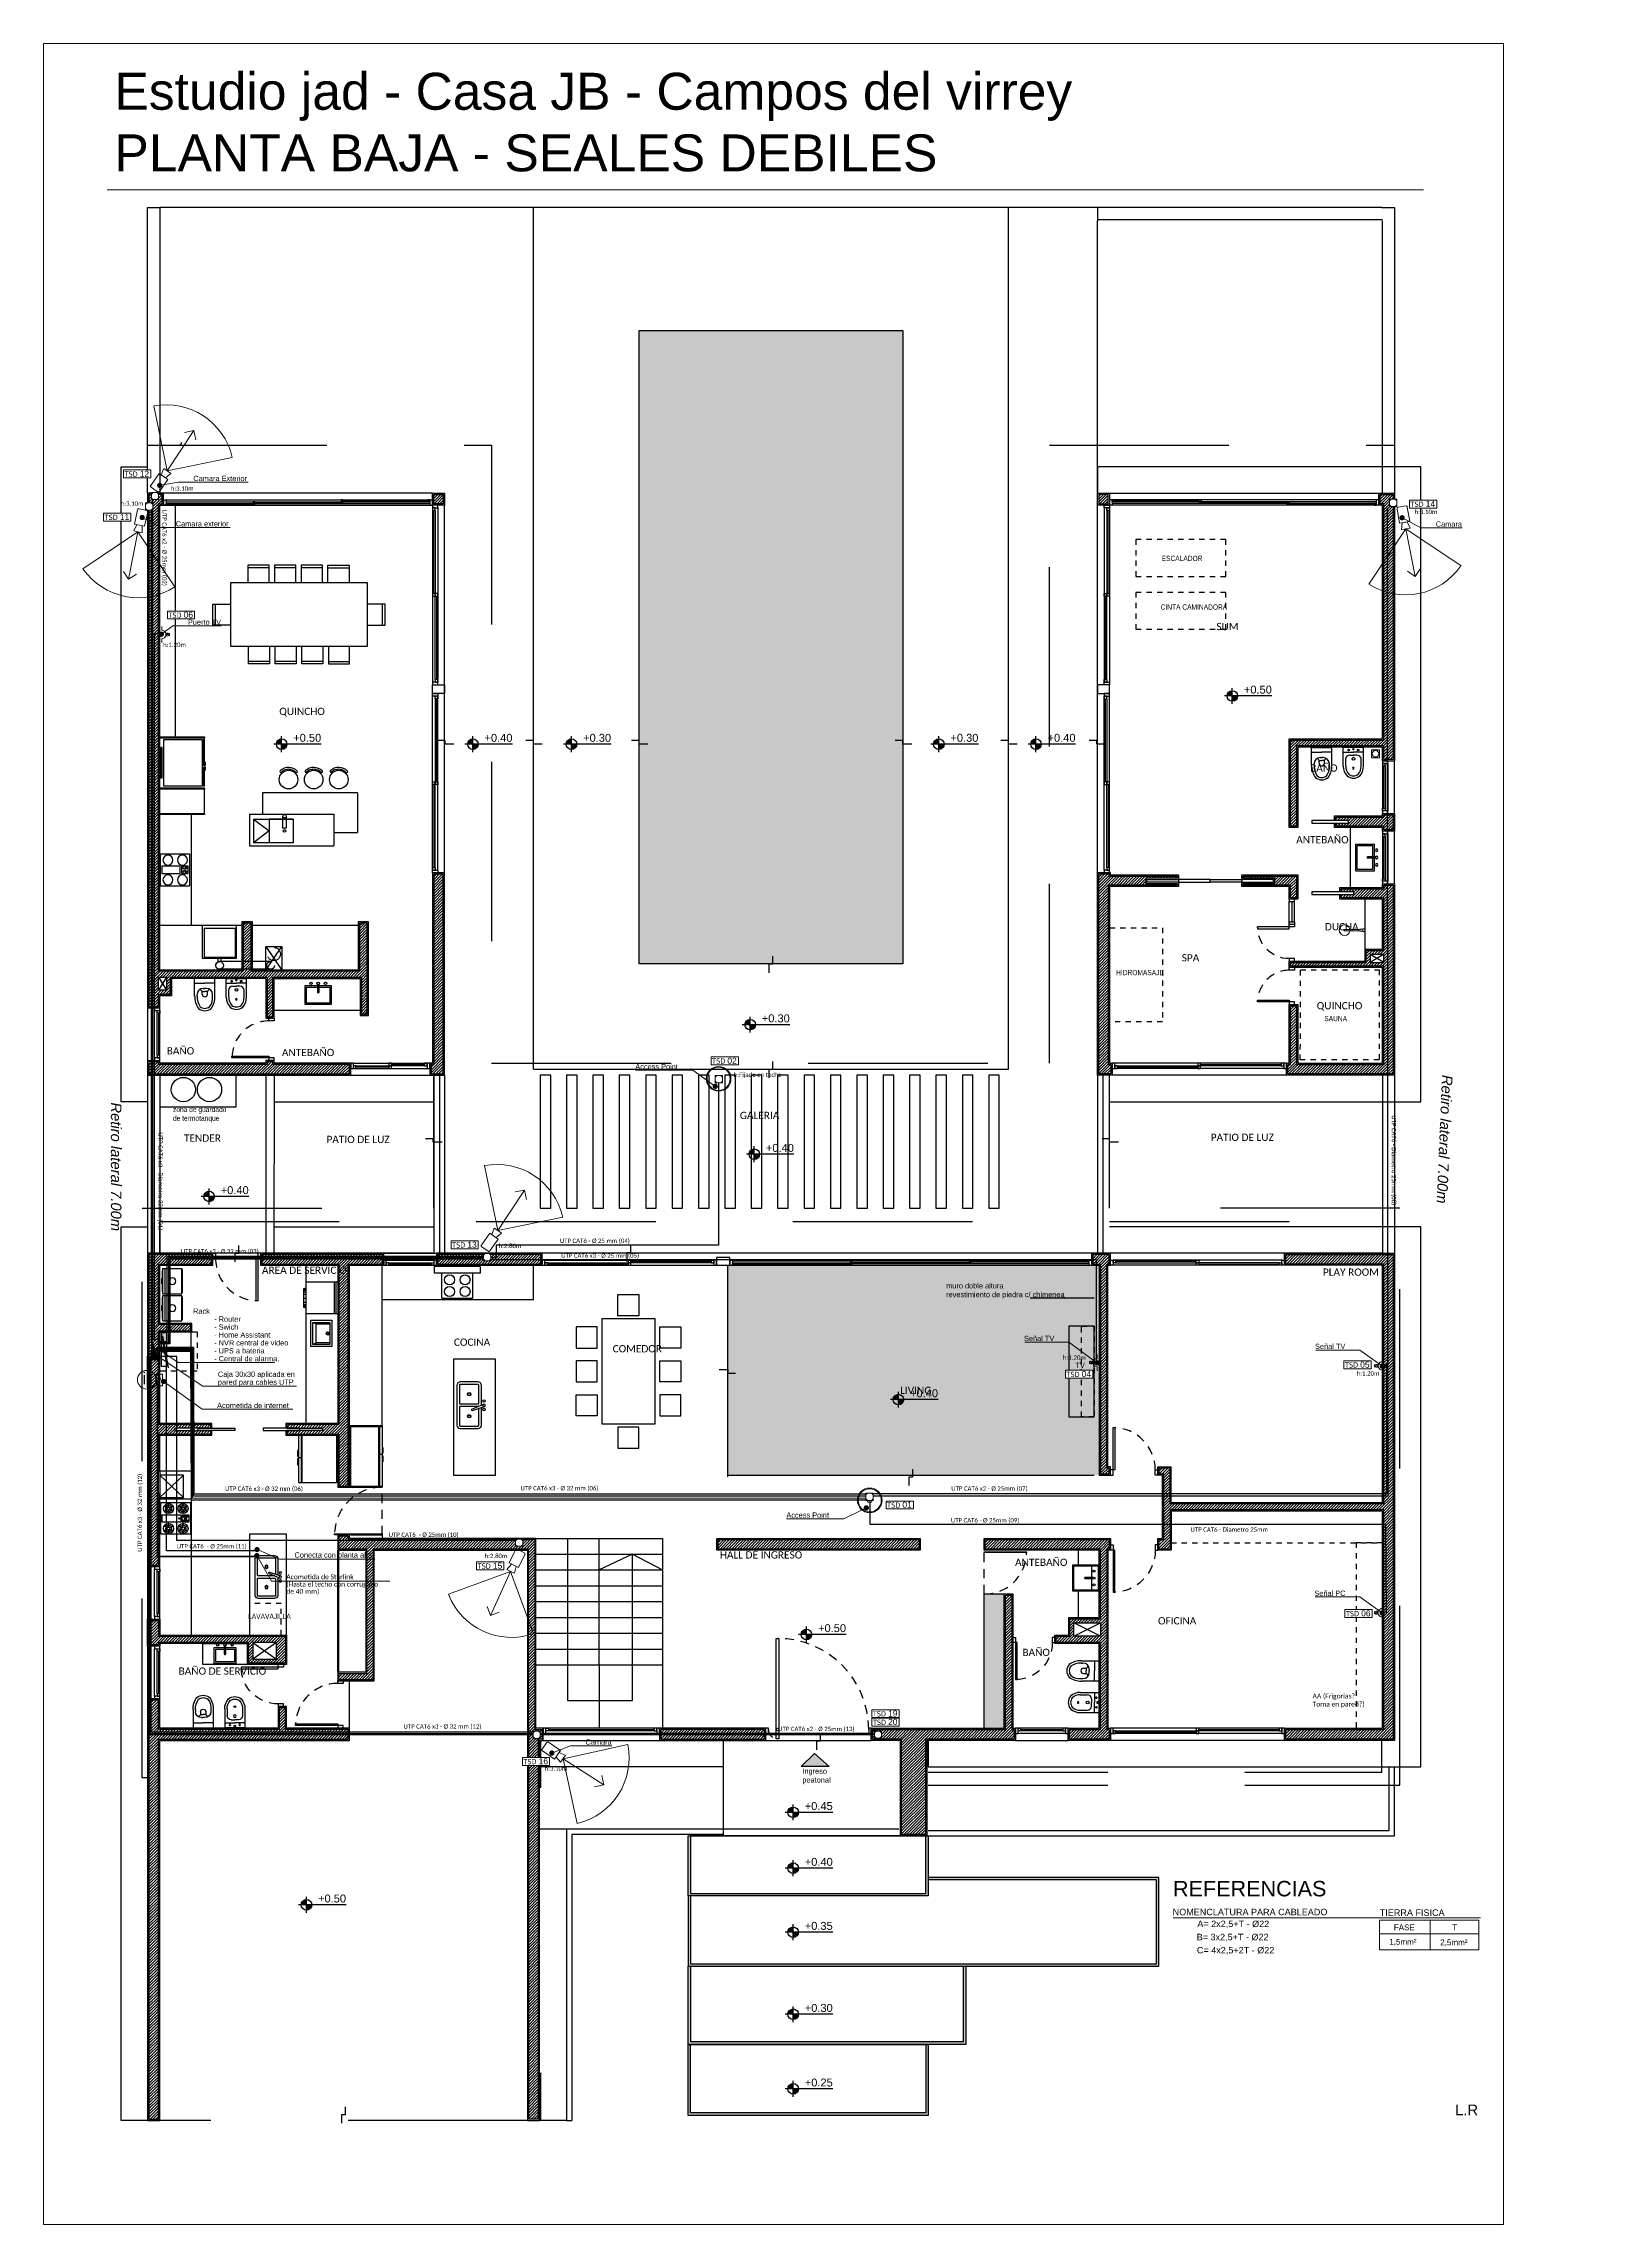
# Model space of a CAD drawing. Header units: millimetres. Extents: x 430 to 1353, y -204 to 152.
# Drawn here: x 641.06 to 670.47, y -123.76 to -82.44 of the extents above; entities that cross this region are included whole.
import ezdxf
from ezdxf import colors
from ezdxf.entities.mleader import LeaderData, LeaderLine
from ezdxf.enums import TextEntityAlignment as Align
from ezdxf.math import Vec2, Vec3

# ---------------------------------------------------------------- set-up
doc = ezdxf.new("R2010")
doc.units = ezdxf.units.MM
doc.linetypes.add('DASHED', pattern=[0.3, 0.17, -0.13])
doc.linetypes.add('HIDDENX3', pattern=[0.15, 0.1, -0.05])
doc.layers.get('0').update_dxf_attribs({"color": 250})
for name, color, linetype in [('A Eq. Fijo', 252, 'Continuous'), ('A Eq. Movil', 252, 'Continuous'), ('AN - Designacion Corte 1-50', 252, 'Continuous'), ('AN - Designacion Nivel 1-50', 252, 'Continuous'), ('AN - Texto 1-125', 252, 'Continuous'), ('AN - Texto 1-25', 252, 'Continuous'), ('AN - Texto 1-50', 252, 'Continuous'), ('AR - Carpinteria', 252, 'Continuous'), ('AR - Equipamiento Fijo', 252, 'Continuous'), ('AR - Ht', 252, 'Continuous'), ('AR - Proyeccion', 252, 'DASHED'), ('AR - Vista 05', 252, 'Continuous'), ('AR - Vista 1', 252, 'Continuous'), ('AR - Vista 2', 252, 'Continuous'), ('AR - Vista 3', 252, 'Continuous'), ('AR - Vista 4', 252, 'Continuous'), ('AR-VISTA-1', 252, 'Continuous'), ('AR_Hatch', 252, 'Continuous'), ('AR_Vista 1', 252, 'Continuous'), ('ER-AA', 252, 'HIDDENX3'), ('H_SUELOS 2', 252, 'Continuous'), ('IE - Boca', 252, 'Continuous'), ('ND- ESPACIOS', 253, 'Continuous')]:
    doc.layers.add(name, color=color, linetype=linetype)
for name, color, linetype, lineweight in [('A-H6', 252, 'Continuous', 0), ('E-bocas texto', 149, 'Continuous', 20), ('ND-Cotas', 252, 'Continuous', 9), ('ND-GLOBAL_Notas', 252, 'Continuous', 9), ('ND-SD_Acometida', 150, 'Continuous', 40), ('ND-SD_Boca', 20, 'Continuous', 9), ('ND-SD_utp_cat6', 30, 'Continuous', 30), ('ND-texto', 251, 'Continuous', 15), ('ND-Texto2', 252, 'Continuous', 9), ('vista', 252, 'Continuous', 15)]:
    doc.layers.add(name, color=color, linetype=linetype, lineweight=lineweight)
doc.styles.add('1', font='arial.ttf')
doc.styles.add('1.50 txt especificaciones', font='tahoma.ttf', dxfattribs={"height": 0.075})
doc.styles.add('50-TXT', font='GOTHIC.TTF', dxfattribs={"width": 0.75, "height": 0.1})
doc.styles.add('Arial', font='arial.ttf')
doc.styles.add('IMPLANTACION', font='arial.ttf', dxfattribs={"height": 0.3})
doc.styles.add('Romans 1.100', font='ROMANS.shx', dxfattribs={"height": 0.15})
doc.styles.get("Standard").update_dxf_attribs({"font": 'arial.ttf'})
doc.styles.add('Texto 1 125', font='arial.ttf', dxfattribs={"height": 0.25})
doc.styles.add('Texto 1 50', font='arial.ttf', dxfattribs={"height": 0.1})
doc.styles.add('Texto Simbolos 1 50', font='arial.ttf', dxfattribs={"height": 0.15})

# ---------------------------------------------------------------- blocks, each defined once
blk = doc.blocks.new('Acometida con modem')
blk.add_line((0.041, 0.012), (0.041, -0.054))
for points in [[(0, 0.008), (-0.014, 0.008), (-0.014, -0.008), (0, -0.008)], [(0, 0.113), (0.117, 0.113), (0.117, -0.113), (0, -0.113)]]:
    blk.add_lwpolyline(points, close=True)
blk.add_circle((0.041, 0.012), 0.011)
for radius in [0.041, 0.031, 0.021]:
    blk.add_arc((0.041, 0.012), radius, 0, 90)
blk = doc.blocks.new('Extracttor_de_aire')
for p, q in [((0, 0), (0, 0.15)), ((0, 0.15), (0.15, 0.15)), ((0.15, 0), (0, 0)), ((0.15, 0), (0.15, 0.15))]:
    blk.add_line(p, q)
for radius in [0.0649, 0.0607]:
    blk.add_circle((0.075, 0.075), radius)
blk = doc.blocks.new('Acometida de internet')
blk.add_circle((0.005, -0.007), 0.233)
at = {"insert": (-0.101, 0.177), "char_height": 0.3, "attachment_point": 1, "style": 'IMPLANTACION'}
blk.add_mtext_dynamic_manual_height_columns('{\\fCascadia Mono|b0|i0|c0|p49;i}', width=0.55805, gutter_width=1.5, heights=[0], dxfattribs=at)
blk = doc.blocks.new('Caja rectngular')
h = blk.add_hatch(color=256)
h.dxf.hatch_style = 1
h.paths.add_polyline_path([(0.192, 0), (0.192, 0.145), (-0.192, 0)])
blk.add_line((0.192, 0.145), (-0.192, 0))
blk.add_lwpolyline([(-0.192, 0.145), (0.192, 0.145), (0.192, 0), (-0.192, 0)], close=True)
blk = doc.blocks.new('_Dot')
at = {"color": 0, "linetype": 'ByBlock', "lineweight": -2}
blk.add_line((-0.5, 0), (-1, 0), dxfattribs=at)
at = {"color": 0, "linetype": 'ByBlock', "const_width": 0.5}
blk.add_lwpolyline([(-0.25, 0, 1), (0.25, 0, 1)], format="xyb", close=True, dxfattribs=at)
blk = doc.blocks.new('Plato repetidor de WIFI')
for radius in [0.234, 0.219, 0.0453]:
    blk.add_circle((0, 0), radius)
blk = doc.blocks.new('Camara_UTP')
at = {"ltscale": 0.5}
for p, q in [((0.302, 0.099), (0.302, 0)), ((0.302, 0.05), (0.43, 0.083)), ((0.43, 0.083), (0.43, 0)), ((0.43, -0.083), (0.43, 0)), ((0.302, -0.05), (0.43, -0.083))]:
    blk.add_line(p, q, dxfattribs=at)
blk.add_lwpolyline([(0.026, 0.099), (0.302, 0.099), (0.302, -0.099), (0.026, -0.099, -0.414214), (0, -0.073), (0, 0.073, -0.414214)], format="xyb", close=True, dxfattribs=at)
blk = doc.blocks.new('Angulo camara')
for p, q in [((0, 0), (0.649, 0.649)), ((0.649, 0.649), (0.469, 0.649)), ((0.649, 0.649), (0.649, 0.469))]:
    blk.add_line(p, q)
blk.add_lwpolyline([(0, 1.258), (0, 0), (1.258, 0)])
blk.add_arc((-0.023, -0.023), 1.28, 1.0118, 88.9882)
blk = doc.blocks.new('Caja estanca 10x10')
blk.add_wipeout([(-0.069, 0.069), (0.068, 0.069), (0.068, -0.068), (-0.069, -0.068)])
for p, q in [((-0.038, 0.069), (-0.069, 0.038)), ((0.037, 0.069), (0.068, 0.038)), ((-0.038, -0.068), (-0.069, -0.037)), ((0.037, -0.068), (0.068, -0.037))]:
    blk.add_line(p, q)
blk.add_lwpolyline([(-0.069, 0.069), (0.068, 0.069), (0.068, -0.068), (-0.069, -0.068)], close=True)
blk = doc.blocks.new('Toma con RJ45')
h = blk.add_hatch(color=256)
h.dxf.hatch_style = 1
h.paths.add_polyline_path([(-0.019, 0.134), (0.019, 0.134), (0.019, 0.148), (0, 0.148), (-0.019, 0.148)])
for p, q in [((-0.027, 0.12), (-0.019, 0.12)), ((-0.019, 0.12), (-0.019, 0.148)), ((-0.019, 0.134), (0.019, 0.134)), ((0.008, 0.107), (-0.01, 0.107)), ((-0.001, 0.116), (-0.001, 0.098)), ((0, 0.092), (0, 0.079)), ((0.019, 0.12), (0.019, 0.148)), ((0.027, 0.12), (0.019, 0.12)), ((0.079, 0), (0.154, 0)), ((-0.079, -0.002), (-0.154, -0.002))]:
    blk.add_line(p, q)
for points in [[(-0.027, 0.12), (-0.027, 0.092), (0, 0.092)], [(0, 0.148), (-0.019, 0.148)], [(0, 0.148), (0.019, 0.148)], [(0.027, 0.12), (0.027, 0.092), (0, 0.092)]]:
    blk.add_lwpolyline(points)
blk.add_arc((0, 0), 0.0794, 360, 181.1424)
blk = doc.blocks.new('Designacion Nivel Planta 1 50')
h = blk.add_hatch(color=256)
h.dxf.hatch_style = 1
h.paths.add_polyline_path([(0, 0.1, 0.414214), (-0.1, 0), (0, 0)])
h.paths.add_polyline_path([(0.1, 0), (0, 0), (0, -0.1, 0.414214)])
for p, q in [((0.75, 0), (-0.15, 0)), ((0, -0.15), (0, 0.15))]:
    blk.add_line(p, q)
blk.add_circle((0, 0), 0.1)
at = {"style": 'Texto Simbolos 1 50'}
blk.add_attdef('NIVEL', text='', height=0.15, dxfattribs=at).set_placement((0.75, 0), align=Align.BOTTOM_RIGHT)
blk = doc.blocks.new('Tarja-p07')
for p, q in [((-0.475, 0.56), (-0.475, 0.2)), ((0.405, 0.63), (-0.405, 0.63)), ((0.475, 0.2), (0.475, 0.56)), ((-0.405, 0.13), (-0.045, 0.13)), ((-0.106, 0.312), (-0.024, 0.067)), ((-0.079, 0.322), (0.023, 0.085)), ((0.004, 0.13), (0.405, 0.13))]:
    blk.add_line(p, q)
for points in [[(-0.025, 0.197, 0.035735), (-0.025, 0.2), (-0.025, 0.56, 0.414214), (-0.045, 0.58), (-0.405, 0.58, 0.414214), (-0.425, 0.56)], [(-0.425, 0.56), (-0.425, 0.2, 0.414214), (-0.405, 0.18), (-0.062, 0.18, 0.414214)]]:
    blk.add_lwpolyline(points, format="xyb")
blk.add_lwpolyline([(0.025, 0.56), (0.025, 0.2, 0.414214), (0.045, 0.18), (0.405, 0.18, 0.414214), (0.425, 0.2), (0.425, 0.56, 0.414214), (0.405, 0.58), (0.045, 0.58, 0.414214)], format="xyb", close=True)
for centre, radius in [((-0.225, 0.38), 0.035), ((-0.225, 0.38), 0.025), ((-0.087, 0.075), 0.025), ((0, 0.075), 0.025), ((0.087, 0.075), 0.025), ((0.225, 0.38), 0.035), ((0.225, 0.38), 0.025)]:
    blk.add_circle(centre, radius)
for centre, radius, start, end in [((-0.405, 0.56), 0.07, 90, 180), ((0.405, 0.56), 0.07, 360, 90), ((-0.405, 0.2), 0.07, 180, 270), ((-0.405, 0.2), 0.02, 180, 270), ((-0.405, 0.2), 0.02, 180, 270), ((-0.092, 0.316), 0.0147, 23.221, 198.6421), ((0.405, 0.2), 0.07, 270, 360)]:
    blk.add_arc(centre, radius, start, end)
blk = doc.blocks.new('GDFGSDGS')
for points in [[(2378.085, 1626.454), (2378.085, 1625.889), (2377.485, 1625.889), (2377.485, 1626.454)], [(2377.859, 1626.424), (2377.859, 1626.295), (2377.719, 1626.295), (2377.719, 1626.424)], [(2377.859, 1626.268), (2377.859, 1625.921), (2377.719, 1625.921), (2377.719, 1626.268)]]:
    blk.add_lwpolyline(points, close=True)
for centre, radius in [((2377.599, 1626.313), 0.095), ((2377.748, 1626.387), 0.018), ((2377.748, 1626.326), 0.018), ((2377.791, 1626.359), 0.018), ((2377.831, 1626.387), 0.018), ((2377.831, 1626.326), 0.018), ((2377.975, 1626.313), 0.095), ((2377.599, 1626.039), 0.095), ((2377.975, 1626.039), 0.095)]:
    blk.add_circle(centre, radius)
blk = doc.blocks.new('Muko07pl')
at = {"color": 0, "linetype": 'ByBlock'}
for p, q in [((-0.268, 0), (0.224, 0)), ((-0.268, -0.015), (-0.268, 0)), ((0.224, -0.015), (0.224, 0)), ((-0.398, -0.044), (0.354, -0.044)), ((-0.398, -0.664), (-0.398, -0.044)), ((-0.268, -0.018), (0.224, -0.018)), ((0.354, -0.044), (0.354, -0.664)), ((0.354, -0.664), (-0.398, -0.664)), ((-0.398, -0.686), (-0.089, -0.686)), ((-0.398, -0.702), (-0.398, -0.686)), ((-0.089, -0.702), (-0.089, -0.686)), ((-0.066, -0.686), (0.354, -0.686)), ((-0.066, -0.702), (-0.066, -0.686)), ((0.354, -0.702), (0.354, -0.686)), ((-0.398, -0.702), (-0.089, -0.702)), ((-0.138, -0.702), (-0.089, -0.702)), ((-0.138, -0.717), (-0.138, -0.702)), ((-0.138, -0.717), (-0.089, -0.717)), ((-0.089, -0.717), (-0.089, -0.702)), ((-0.066, -0.717), (-0.066, -0.702)), ((-0.066, -0.702), (-0.017, -0.702)), ((-0.066, -0.702), (0.354, -0.702)), ((-0.066, -0.717), (-0.017, -0.717)), ((-0.017, -0.717), (-0.017, -0.702))]:
    blk.add_line(p, q, dxfattribs=at)
blk = doc.blocks.new('bacha')
for p, q in [((519.809, 72.68), (519.809, 72.832)), ((519.833, 72.68), (519.833, 72.832))]:
    blk.add_line(p, q)
for points in [[(519.809, 72.711), (519.565, 72.711), (519.565, 73.058), (520.076, 73.058), (520.076, 72.711), (519.833, 72.711)], [(519.809, 72.741), (519.595, 72.741), (519.595, 73.028), (520.046, 73.028), (520.046, 72.741), (519.833, 72.741)]]:
    blk.add_lwpolyline(points)
blk.add_arc((519.821, 72.831), 0.0121, 5.5464, 174.4536)
at = {"extrusion": (0, 0, -1)}
for centre in [(519.683, 72.661), (519.821, 72.661), (519.959, 72.661)]:
    blk.add_ellipse(centre, major_axis=(0.0235, 0), ratio=0.85, start_param=3.141593, end_param=9.424778, dxfattribs=at)
blk = doc.blocks.new('BIDE2-VS')
for p, q in [((-0.19, 0), (0.19, 0)), ((-0.19, -0.354), (-0.19, 0)), ((0.19, -0.354), (0.19, 0)), ((-0.19, -0.09), (0, -0.09)), ((-0.145, -0.354), (-0.145, -0.224)), ((-0.145, -0.354), (-0.145, -0.327)), ((-0.067, -0.146), (0, -0.146)), ((0.19, -0.09), (0, -0.09)), ((0.067, -0.146), (0, -0.146)), ((0.145, -0.354), (0.145, -0.224))]:
    blk.add_line(p, q)
for centre, radius in [((-0.09, -0.052), 0.015), ((0, -0.215), 0.026), ((0.09, -0.052), 0.015)]:
    blk.add_circle(centre, radius)
for centre, radius, start, end in [((0.084, -0.354), 0.274, 180, 222.2256), ((-0.067, -0.224), 0.0781, 90, 180), ((0.084, -0.354), 0.229, 180, 221.3159), ((0, -0.03), 0.015, 90, 270), ((0, -0.393), 0.015, 90, 270), ((0, -0.03), 0.015, 270, 90), ((0, -0.393), 0.015, 270, 90), ((0.067, -0.224), 0.0781, 0, 90), ((-0.084, -0.354), 0.229, 318.6841, 0), ((-0.084, -0.354), 0.274, 317.7744, 0), ((0, -0.39), 0.19, 231.2469, 270), ((0, -0.39), 0.145, 232.619, 270), ((0, -0.39), 0.145, 270, 307.381), ((0, -0.39), 0.19, 270, 308.7531)]:
    blk.add_arc(centre, radius, start, end)
blk = doc.blocks.new('INOD3-VS')
for p, q in [((-0.19, 0), (0.19, 0)), ((-0.19, -0.334), (-0.19, 0)), ((0.19, -0.334), (0.19, 0)), ((-0.19, -0.09), (0, -0.09)), ((-0.145, -0.334), (-0.145, -0.307)), ((-0.05, -0.297), (-0.05, -0.247)), ((-0.05, -0.247), (0, -0.247)), ((-0.028, -0.19), (0, -0.19)), ((0.19, -0.09), (0, -0.09)), ((0.028, -0.19), (0, -0.19)), ((0.05, -0.247), (0, -0.247)), ((0.05, -0.297), (0.05, -0.247)), ((0.145, -0.334), (0.145, -0.307))]:
    blk.add_line(p, q)
for centre, radius, start, end in [((0.195, -0.344), 0.385, 178.5208, 215.4085), ((-0.028, -0.307), 0.117, 90, 180), ((0.198, -0.345), 0.343, 178.2465, 213.5506), ((-0.095, -0.259), 0.0464, 14.8851, 92.9268), ((0, -0.297), 0.05, 180, 270), ((0, -0.297), 0.05, 270, 0), ((0.028, -0.307), 0.117, 0, 90), ((0.095, -0.259), 0.0464, 87.0732, 165.1149), ((-0.127, -0.365), 0.274, 321.8101, 6.3928), ((-0.192, -0.345), 0.383, 324.4734, 1.5973), ((0, -0.419), 0.19, 231.2469, 270), ((0, -0.419), 0.145, 232.619, 270), ((0, -0.419), 0.145, 270, 307.381), ((0, -0.419), 0.19, 270, 308.7531)]:
    blk.add_arc(centre, radius, start, end)
blk = doc.blocks.new('caldera-')
at = {"color": 0}
for p, q in [((0.01, 0.217), (0, 0.217)), ((0, -0.217), (0, 0.217)), ((0.01, 0.217), (0.01, 0.24)), ((0.37, 0.24), (0.01, 0.24)), ((0.01, -0.217), (0.01, 0.217)), ((0.33, -0.24), (0.33, 0.24)), ((0.37, 0.195), (0.37, 0.24)), ((0.37, -0.195), (0.37, 0.195)), ((0.38, 0.195), (0.37, 0.195)), ((0.38, 0.052), (0.38, 0.195)), ((0.38, -0.052), (0.38, 0.052)), ((0.39, 0.052), (0.38, 0.052)), ((0.39, 0.039), (0.38, 0.039)), ((0.39, 0.022), (0.38, 0.022)), ((0.39, 0.009), (0.38, 0.009)), ((0.39, -0.052), (0.39, 0.052)), ((0.01, -0.217), (0, -0.217)), ((0.01, -0.24), (0.01, -0.217)), ((0.37, -0.24), (0.01, -0.24)), ((0.38, -0.195), (0.37, -0.195)), ((0.37, -0.24), (0.37, -0.195)), ((0.39, -0.009), (0.38, -0.009)), ((0.39, -0.022), (0.38, -0.022)), ((0.39, -0.039), (0.38, -0.039)), ((0.39, -0.052), (0.38, -0.052)), ((0.38, -0.195), (0.38, -0.052))]:
    blk.add_line(p, q, dxfattribs=at)
blk.add_circle((0.188, 0), 0.0625, dxfattribs=at)
blk = doc.blocks.new('Caldera')
at = {"rotation": 270}
blk.add_blockref('caldera-', (0.24, 0.39), dxfattribs=at)
blk = doc.blocks.new('A$C14B72A78')
at = {"rotation": 270}
blk.add_blockref('Caldera', (0.24, 0.39), dxfattribs=at)
blk = doc.blocks.new('*U491')
blk.add_lwpolyline([(0.05, 0.1), (0.05, 0.9), (0.083, 0.9), (0.083, 0.1)], close=True)
for points in [[(0, 0), (0.05, 0), (0.05, 0.1), (0, 0.1)], [(0.9, 0), (0.85, 0), (0.85, 0.1), (0.9, 0.1)]]:
    blk.add_lwpolyline(points)
at = {"color": 8, "linetype": 'DASHED'}
blk.add_arc((0.05, 0.1), 0.8, 360, 90, dxfattribs=at)
blk = doc.blocks.new('*U88')
at = {"color": 8}
for p, q in [((0.725, 0.025), (0.1, 0.025)), ((0.775, 0.075), (1.4, 0.075))]:
    blk.add_line(p, q, dxfattribs=at)
at = {"layer": 'AR - Carpinteria'}
for p, q in [((0.05, 0.1), (1.45, 0.1)), ((0.05, 0), (1.45, 0)), ((0.1, 0.05), (0.725, 0.05)), ((1.4, 0.05), (0.775, 0.05))]:
    blk.add_line(p, q, dxfattribs=at)
for points in [[(0, 0), (0.05, 0), (0.05, 0.1), (0, 0.1)], [(0.05, 0), (0.1, 0), (0.1, 0.05), (0.05, 0.05)], [(0.775, 0.1), (0.725, 0.1), (0.725, 0.05), (0.775, 0.05)], [(0.725, 0), (0.775, 0), (0.775, 0.05), (0.725, 0.05)], [(1.45, 0.1), (1.4, 0.1), (1.4, 0.05), (1.45, 0.05)], [(1.45, 0), (1.5, 0), (1.5, 0.1), (1.45, 0.1)]]:
    blk.add_lwpolyline(points, close=True, dxfattribs=at)
blk = doc.blocks.new('*U492')
blk.add_lwpolyline([(0.05, 0.1), (0.05, 0.8), (0.083, 0.8), (0.083, 0.1)], close=True)
for points in [[(0, 0), (0.05, 0), (0.05, 0.1), (0, 0.1)], [(0.8, 0), (0.75, 0), (0.75, 0.1), (0.8, 0.1)]]:
    blk.add_lwpolyline(points)
at = {"color": 8, "linetype": 'DASHED'}
blk.add_arc((0.05, 0.1), 0.7, 360, 90, dxfattribs=at)
blk = doc.blocks.new('*U61')
at = {"layer": 'AR - Carpinteria'}
for p, q in [((0.05, 0.1), (0, 0.1)), ((0, 0), (0.05, 0)), ((0.05, 0), (0.05, 0.1)), ((1.95, 0.1), (1.95, 0)), ((2, 0.1), (1.95, 0.1)), ((1.95, 0), (2, 0))]:
    blk.add_line(p, q, dxfattribs=at)
blk.add_lwpolyline([(0.2, -0.1), (0.2, 1.8), (0.25, 1.8), (0.25, -0.1)], close=True, dxfattribs=at)
blk.add_circle((0.225, 0.075), 0.025, dxfattribs=at)
at = {"layer": 'AR - Carpinteria', "color": 252, "linetype": 'DASHED'}
for radius, start, end in [(1.726, 0, 90), (0.175, 180, 270)]:
    blk.add_arc((0.225, 0.075), radius, start, end, dxfattribs=at)
blk = doc.blocks.new('*U494')
at = {"color": 8}
for p, q in [((1.625, 0.025), (0.1, 0.025)), ((1.675, 0.075), (3.2, 0.075))]:
    blk.add_line(p, q, dxfattribs=at)
at = {"layer": 'AR - Carpinteria'}
for p, q in [((0.05, 0.1), (3.25, 0.1)), ((0.05, 0), (3.25, 0)), ((0.1, 0.05), (1.625, 0.05)), ((3.2, 0.05), (1.675, 0.05))]:
    blk.add_line(p, q, dxfattribs=at)
for points in [[(0, 0), (0.05, 0), (0.05, 0.1), (0, 0.1)], [(0.05, 0), (0.1, 0), (0.1, 0.05), (0.05, 0.05)], [(1.675, 0.1), (1.625, 0.1), (1.625, 0.05), (1.675, 0.05)], [(1.625, 0), (1.675, 0), (1.675, 0.05), (1.625, 0.05)], [(3.25, 0.1), (3.2, 0.1), (3.2, 0.05), (3.25, 0.05)], [(3.25, 0), (3.3, 0), (3.3, 0.1), (3.25, 0.1)]]:
    blk.add_lwpolyline(points, close=True, dxfattribs=at)
blk = doc.blocks.new('lavarropas')
for p, q in [((0.441, 1.118), (0.441, 0.518)), ((1.041, 1.118), (0.441, 1.118)), ((0.441, 1.085), (1.041, 1.085)), ((0.441, 1.056), (1.041, 1.056)), ((1.041, 1.118), (1.041, 0.518)), ((0.441, 0.518), (1.041, 0.518)), ((0.569, 0.467), (0.569, 0.518)), ((0.581, 0.467), (0.581, 0.518)), ((0.595, 0.467), (0.595, 0.518)), ((0.622, 0.467), (0.622, 0.518)), ((0.665, 0.467), (0.665, 0.518)), ((0.741, 0.467), (0.741, 0.518)), ((0.817, 0.467), (0.817, 0.518)), ((0.86, 0.467), (0.86, 0.518)), ((0.888, 0.467), (0.888, 0.518)), ((0.901, 0.467), (0.901, 0.518)), ((0.914, 0.467), (0.914, 0.518))]:
    blk.add_line(p, q)
blk.add_lwpolyline([(0.553, 0.518), (0.929, 0.518), (0.914, 0.467), (0.569, 0.467)], close=True)
blk = doc.blocks.new('SAPLS521')
for p, q in [((-0.25, 0), (0.25, 0)), ((-0.25, -0.4), (-0.25, 0)), ((0.25, 0), (0.25, -0.4)), ((0.25, -0.4), (-0.25, -0.4)), ((-0.21, -0.04), (0.21, -0.04)), ((-0.21, -0.36), (-0.21, -0.04)), ((-0.21, -0.36), (-0.18, -0.295)), ((0.21, -0.36), (-0.21, -0.36)), ((-0.18, -0.295), (-0.18, -0.04)), ((0.18, -0.295), (-0.18, -0.295)), ((0.18, -0.04), (0.18, -0.295)), ((0.21, -0.36), (0.18, -0.295)), ((0.21, -0.04), (0.21, -0.36))]:
    blk.add_line(p, q)
for radius in [0.03, 0.02]:
    blk.add_circle((0, -0.075), radius)
blk = doc.blocks.new('Estufa-p02')
for p, q in [((-0.489, 0.064), (-0.514, 0.041)), ((-0.502, 0.029), (-0.489, 0.062)), ((-0.45, 0.199), (-0.494, 0.225)), ((-0.45, 0.181), (-0.494, 0.155)), ((-0.445, 0.208), (-0.489, 0.234)), ((-0.445, 0.172), (-0.489, 0.146)), ((-0.46, 0.022), (-0.485, -0.002)), ((-0.473, -0.011), (-0.46, 0.022)), ((-0.427, 0.062), (-0.453, 0.038)), ((-0.44, 0.029), (-0.427, 0.062)), ((-0.429, 0.217), (-0.429, 0.268)), ((-0.429, 0.163), (-0.429, 0.111)), ((-0.419, 0.217), (-0.419, 0.268)), ((-0.419, 0.163), (-0.419, 0.111)), ((-0.403, 0.208), (-0.358, 0.234)), ((-0.403, 0.172), (-0.358, 0.146)), ((-0.398, 0.199), (-0.353, 0.225)), ((-0.398, 0.181), (-0.353, 0.155)), ((-0.176, 0.199), (-0.221, 0.225)), ((-0.176, 0.181), (-0.221, 0.155)), ((-0.171, 0.208), (-0.216, 0.234)), ((-0.171, 0.172), (-0.216, 0.146)), ((-0.155, 0.217), (-0.155, 0.268)), ((-0.155, 0.163), (-0.155, 0.111)), ((-0.145, 0.217), (-0.145, 0.268)), ((-0.145, 0.163), (-0.145, 0.111)), ((-0.129, 0.208), (-0.085, 0.234)), ((-0.129, 0.172), (-0.085, 0.146)), ((-0.124, 0.199), (-0.08, 0.225)), ((-0.124, 0.181), (-0.08, 0.155)), ((-0.489, -0.025), (-0.515, -0.049)), ((-0.502, -0.054), (-0.489, -0.021)), ((-0.45, -0.177), (-0.494, -0.151)), ((-0.45, -0.195), (-0.494, -0.221)), ((-0.445, -0.168), (-0.489, -0.142)), ((-0.445, -0.204), (-0.489, -0.23)), ((-0.428, -0.021), (-0.453, -0.045)), ((-0.441, -0.054), (-0.428, -0.021)), ((-0.429, -0.159), (-0.429, -0.108)), ((-0.429, -0.213), (-0.429, -0.265)), ((-0.419, -0.159), (-0.419, -0.108)), ((-0.419, -0.213), (-0.419, -0.265)), ((-0.403, -0.168), (-0.358, -0.142)), ((-0.403, -0.204), (-0.358, -0.23)), ((-0.398, -0.177), (-0.353, -0.151)), ((-0.398, -0.195), (-0.353, -0.221)), ((-0.176, -0.177), (-0.221, -0.151)), ((-0.176, -0.195), (-0.221, -0.221)), ((-0.171, -0.168), (-0.216, -0.142)), ((-0.171, -0.204), (-0.216, -0.23)), ((-0.155, -0.159), (-0.155, -0.108)), ((-0.155, -0.213), (-0.155, -0.265)), ((-0.145, -0.159), (-0.145, -0.108)), ((-0.145, -0.213), (-0.145, -0.265)), ((-0.129, -0.168), (-0.085, -0.142)), ((-0.129, -0.204), (-0.085, -0.23)), ((-0.124, -0.177), (-0.08, -0.151)), ((-0.124, -0.195), (-0.08, -0.221))]:
    blk.add_line(p, q)
for points in [[(-0.565, 0.3), (0, 0.3), (0, -0.3), (-0.565, -0.3)], [(-0.535, 0.074), (-0.406, 0.074), (-0.406, -0.066), (-0.535, -0.066)], [(-0.379, 0.074), (-0.031, 0.074), (-0.031, -0.066), (-0.379, -0.066)]]:
    blk.add_lwpolyline(points, close=True)
for centre, radius in [((-0.424, 0.19), 0.095), ((-0.498, 0.047), 0.018), ((-0.47, 0.007), 0.018), ((-0.437, 0.047), 0.018), ((-0.355, -0.001), 0.0133), ((-0.15, 0.19), 0.095), ((-0.424, -0.186), 0.095), ((-0.498, -0.037), 0.018), ((-0.437, -0.037), 0.018), ((-0.15, -0.186), 0.095)]:
    blk.add_circle(centre, radius)
for centre, radius, start, end in [((-0.492, 0.229), 0.005, 60, 240), ((-0.492, 0.151), 0.005, 120, 300), ((-0.424, 0.19), 0.06, 153.8226, 206.1774), ((-0.424, 0.19), 0.06, 93.8226, 146.1774), ((-0.424, 0.19), 0.06, 213.8226, 266.1774), ((-0.447, 0.203), 0.005, 240, 60), ((-0.447, 0.176), 0.005, 300, 120), ((-0.424, 0.268), 0.005, 360, 180), ((-0.424, 0.217), 0.005, 180, 0), ((-0.424, 0.163), 0.005, 0, 180), ((-0.424, 0.096), 0.005, 180, 360), ((-0.424, 0.19), 0.06, 33.8226, 86.1774), ((-0.424, 0.19), 0.06, 273.8226, 326.1774), ((-0.4, 0.203), 0.005, 120, 300), ((-0.4, 0.176), 0.005, 60, 240), ((-0.424, 0.19), 0.06, 333.8226, 26.1774), ((-0.356, 0.229), 0.005, 300, 120), ((-0.356, 0.151), 0.005, 240, 60), ((-0.218, 0.229), 0.005, 60, 240), ((-0.218, 0.151), 0.005, 120, 300), ((-0.15, 0.19), 0.06, 153.8226, 206.1774), ((-0.15, 0.19), 0.06, 93.8226, 146.1774), ((-0.15, 0.19), 0.06, 213.8226, 266.1774), ((-0.173, 0.203), 0.005, 240, 60), ((-0.173, 0.176), 0.005, 300, 120), ((-0.15, 0.268), 0.005, 360, 180), ((-0.15, 0.217), 0.005, 180, 0), ((-0.15, 0.163), 0.005, 0, 180), ((-0.15, 0.096), 0.005, 180, 360), ((-0.15, 0.19), 0.06, 33.8226, 86.1774), ((-0.15, 0.19), 0.06, 273.8226, 326.1774), ((-0.127, 0.203), 0.005, 120, 300), ((-0.127, 0.176), 0.005, 60, 240), ((-0.15, 0.19), 0.06, 333.8226, 26.1774), ((-0.082, 0.229), 0.005, 300, 120), ((-0.082, 0.151), 0.005, 240, 60), ((-0.492, -0.147), 0.005, 60, 240), ((-0.492, -0.225), 0.005, 120, 300), ((-0.424, -0.186), 0.06, 153.8226, 206.1774), ((-0.424, -0.186), 0.06, 93.8226, 146.1774), ((-0.424, -0.186), 0.06, 213.8226, 266.1774), ((-0.447, -0.173), 0.005, 240, 60), ((-0.447, -0.2), 0.005, 300, 120), ((-0.424, -0.108), 0.005, 360, 180), ((-0.424, -0.159), 0.005, 180, 0), ((-0.424, -0.213), 0.005, 0, 180), ((-0.424, -0.265), 0.005, 180, 360), ((-0.424, -0.186), 0.06, 33.8226, 86.1774), ((-0.424, -0.186), 0.06, 273.8226, 326.1774), ((-0.4, -0.173), 0.005, 120, 300), ((-0.4, -0.2), 0.005, 60, 240), ((-0.424, -0.186), 0.06, 333.8226, 26.1774), ((-0.356, -0.147), 0.005, 300, 120), ((-0.356, -0.225), 0.005, 240, 60), ((-0.218, -0.147), 0.005, 60, 240), ((-0.218, -0.225), 0.005, 120, 300), ((-0.15, -0.186), 0.06, 153.8226, 206.1774), ((-0.15, -0.186), 0.06, 93.8226, 146.1774), ((-0.15, -0.186), 0.06, 213.8226, 266.1774), ((-0.173, -0.173), 0.005, 240, 60), ((-0.173, -0.2), 0.005, 300, 120), ((-0.15, -0.108), 0.005, 360, 180), ((-0.15, -0.159), 0.005, 180, 0), ((-0.15, -0.213), 0.005, 0, 180), ((-0.15, -0.265), 0.005, 180, 360), ((-0.15, -0.186), 0.06, 33.8226, 86.1774), ((-0.15, -0.186), 0.06, 273.8226, 326.1774), ((-0.127, -0.173), 0.005, 120, 300), ((-0.127, -0.2), 0.005, 60, 240), ((-0.15, -0.186), 0.06, 333.8226, 26.1774), ((-0.082, -0.147), 0.005, 300, 120), ((-0.082, -0.225), 0.005, 240, 60)]:
    blk.add_arc(centre, radius, start, end)
blk = doc.blocks.new('*U490')
blk.add_lwpolyline([(0.05, 0.1), (0.05, 0.7), (0.083, 0.7), (0.083, 0.1)], close=True)
for points in [[(0, 0), (0.05, 0), (0.05, 0.1), (0, 0.1)], [(0.7, 0), (0.65, 0), (0.65, 0.1), (0.7, 0.1)]]:
    blk.add_lwpolyline(points)
at = {"color": 8, "linetype": 'DASHED'}
blk.add_arc((0.05, 0.1), 0.6, 360, 90, dxfattribs=at)
blk = doc.blocks.new('*U98')
for p, q in [((0, 0.1), (6.85, 0.1)), ((0, 0.1), (0, 0)), ((0, 0), (6.85, 0)), ((0.05, 0.1), (0.05, 0)), ((0.05, 0.067), (6.8, 0.067)), ((0.05, 0.033), (6.8, 0.033)), ((6.8, 0.1), (6.8, 0)), ((6.85, 0.1), (6.85, 0))]:
    blk.add_line(p, q)
at = {"color": 8}
for p, q in [((0.083, 0.017), (2.283, 0.017)), ((2.317, 0.05), (4.533, 0.05)), ((4.567, 0.083), (6.767, 0.083))]:
    blk.add_line(p, q, dxfattribs=at)
for points in [[(0.083, 0), (0.05, 0), (0.05, 0.033), (0.083, 0.033)], [(2.283, 0.033), (2.317, 0.033), (2.317, 0.067), (2.283, 0.067)], [(2.283, 0), (2.317, 0), (2.317, 0.033), (2.283, 0.033)], [(4.533, 0.067), (4.567, 0.067), (4.567, 0.1), (4.533, 0.1)], [(4.533, 0.033), (4.567, 0.033), (4.567, 0.067), (4.533, 0.067)], [(6.767, 0.067), (6.8, 0.067), (6.8, 0.1), (6.767, 0.1)]]:
    blk.add_lwpolyline(points, close=True)
blk = doc.blocks.new('HELADERA')
for p, q in [((-0.85, 0.746), (-0.85, 0.695)), ((-0.85, 0.746), (0.05, 0.746)), ((-0.85, 0.746), (-0.85, 0.024)), ((-0.85, 0.695), (0.05, 0.695)), ((-0.85, 0.682), (0.05, 0.682)), ((-0.562, 0.746), (-0.562, 0.761)), ((-0.562, 0.761), (-0.451, 0.761)), ((-0.451, 0.761), (-0.451, 0.746)), ((-0.425, 0.746), (-0.425, 0.695)), ((-0.399, 0.746), (-0.399, 0.761)), ((-0.399, 0.761), (-0.288, 0.761)), ((-0.288, 0.761), (-0.288, 0.746)), ((0.05, 0.746), (0.05, 0.024)), ((-0.85, 0.024), (0.05, 0.024)), ((-0.802, 0.024), (-0.802, 0)), ((-0.002, 0), (-0.802, 0)), ((-0.002, 0.024), (-0.002, 0))]:
    blk.add_line(p, q)
blk = doc.blocks.new('*U294')
at = {"color": 8}
blk.add_line((2.1, 0.025), (0.1, 0.025), dxfattribs=at)
at = {"layer": 'AR - Carpinteria'}
for p, q in [((0.05, 0.1), (2.15, 0.1)), ((0.05, 0), (2.15, 0)), ((0.1, 0.05), (2.1, 0.05))]:
    blk.add_line(p, q, dxfattribs=at)
for points in [[(0, 0), (0.05, 0), (0.05, 0.1), (0, 0.1)], [(0.05, 0), (0.1, 0), (0.1, 0.05), (0.05, 0.05)], [(2.15, 0), (2.1, 0), (2.1, 0.05), (2.15, 0.05)], [(2.15, 0), (2.2, 0), (2.2, 0.1), (2.15, 0.1)]]:
    blk.add_lwpolyline(points, close=True, dxfattribs=at)
blk = doc.blocks.new('*U493')
at = {"color": 8}
for p, q in [((1.675, 0.025), (0.1, 0.025)), ((1.725, 0.075), (3.3, 0.075))]:
    blk.add_line(p, q, dxfattribs=at)
at = {"layer": 'AR - Carpinteria'}
for p, q in [((0.05, 0.1), (3.35, 0.1)), ((0.05, 0), (3.35, 0)), ((0.1, 0.05), (1.675, 0.05)), ((3.3, 0.05), (1.725, 0.05))]:
    blk.add_line(p, q, dxfattribs=at)
for points in [[(0, 0), (0.05, 0), (0.05, 0.1), (0, 0.1)], [(0.05, 0), (0.1, 0), (0.1, 0.05), (0.05, 0.05)], [(1.725, 0.1), (1.675, 0.1), (1.675, 0.05), (1.725, 0.05)], [(1.675, 0), (1.725, 0), (1.725, 0.05), (1.675, 0.05)], [(3.35, 0.1), (3.3, 0.1), (3.3, 0.05), (3.35, 0.05)], [(3.35, 0), (3.4, 0), (3.4, 0.1), (3.35, 0.1)]]:
    blk.add_lwpolyline(points, close=True, dxfattribs=at)
blk = doc.blocks.new('*U495')
for p, q in [((0, 0.1), (5.1, 0.1)), ((0, 0.1), (0, 0)), ((0, 0), (5.1, 0)), ((0.05, 0.1), (0.05, 0)), ((0.05, 0.067), (5.05, 0.067)), ((0.05, 0.033), (5.05, 0.033)), ((5.05, 0.1), (5.05, 0)), ((5.1, 0.1), (5.1, 0))]:
    blk.add_line(p, q)
at = {"color": 8}
for p, q in [((0.083, 0.017), (1.7, 0.017)), ((1.733, 0.05), (3.367, 0.05)), ((3.4, 0.083), (5.017, 0.083))]:
    blk.add_line(p, q, dxfattribs=at)
for points in [[(0.083, 0), (0.05, 0), (0.05, 0.033), (0.083, 0.033)], [(1.7, 0.033), (1.733, 0.033), (1.733, 0.067), (1.7, 0.067)], [(1.7, 0), (1.733, 0), (1.733, 0.033), (1.7, 0.033)], [(3.367, 0.067), (3.4, 0.067), (3.4, 0.1), (3.367, 0.1)], [(3.367, 0.033), (3.4, 0.033), (3.4, 0.067), (3.367, 0.067)], [(5.017, 0.067), (5.05, 0.067), (5.05, 0.1), (5.017, 0.1)]]:
    blk.add_lwpolyline(points, close=True)
blk = doc.blocks.new('*U496')
at = {"color": 8}
blk.add_line((0.9, 0.025), (0.1, 0.025), dxfattribs=at)
at = {"layer": 'AR - Carpinteria'}
for p, q in [((0.05, 0.1), (0.95, 0.1)), ((0.05, 0), (0.95, 0)), ((0.1, 0.05), (0.9, 0.05))]:
    blk.add_line(p, q, dxfattribs=at)
for points in [[(0, 0), (0.05, 0), (0.05, 0.1), (0, 0.1)], [(0.05, 0), (0.1, 0), (0.1, 0.05), (0.05, 0.05)], [(0.95, 0), (0.9, 0), (0.9, 0.05), (0.95, 0.05)], [(0.95, 0), (1, 0), (1, 0.1), (0.95, 0.1)]]:
    blk.add_lwpolyline(points, close=True, dxfattribs=at)
blk = doc.blocks.new('heladera2')
for p, q in [((0, -0.552), (0, 0.48)), ((0.024, 0.48), (0, 0.48)), ((0.024, 0.528), (0.024, -0.604)), ((0.617, 0.528), (0.024, 0.528)), ((0.554, 0.528), (0.554, -0.604)), ((0.568, 0.528), (0.568, -0.604)), ((0.618, 0.528), (0.568, 0.528)), ((0.618, 0.528), (0.618, -0.604)), ((0.618, 0.134), (0.633, 0.134)), ((0.633, 0.024), (0.618, 0.024)), ((0.633, 0.134), (0.633, 0.024)), ((0.618, -0.002), (0.568, -0.002)), ((0.618, -0.029), (0.633, -0.029)), ((0.633, -0.139), (0.618, -0.139)), ((0.633, -0.029), (0.633, -0.139)), ((0.024, -0.552), (0, -0.552)), ((0.617, -0.604), (0.024, -0.604))]:
    blk.add_line(p, q)
blk = doc.blocks.new('PLANTA BAJA')
at = {"layer": 'AR - Ht', "true_color": 0x383838, "transparency": 33554610}
h = blk.add_hatch(dxfattribs=at)
h.set_pattern_fill('ANSI31', color=250, scale=0.012)
h.set_pattern_definition([(45, (-605.2518, -51.777135), (-0.0269407684, 0.0269407684), [])])
h.paths.add_polyline_path([(23.605, 24.735), (23.425, 24.735), (23.425, 24.69), (22.52, 24.69), (22.52, 24.63), (22.759, 24.63), (22.759, 24.58), (22.52, 24.58), (22.52, 24.52), (23.425, 24.52), (23.425, 24.45), (23.605, 24.45)])
h.paths.add_polyline_path([(18.205, 30.805), (18.025, 30.805), (18.025, 30.625), (18.205, 30.625)])
h.paths.add_polyline_path([(0.205, 16.225), (1.215, 16.225), (1.215, 16.405), (0.025, 16.405), (0.025, 10.52), (0.205, 10.52), (0.205, 11.89), (0.205, 13.002), (1.197, 13.002), (1.197, 13.068), (0.517, 13.068), (0.517, 13.118), (1.197, 13.118), (1.197, 13.182), (0.205, 13.182), (0.205, 14.957), (0.82, 14.957), (0.82, 15.077), (0.205, 15.077)])
h.paths.add_polyline_path([(4.45, 16.405), (2.165, 16.405), (2.165, 16.225), (3.625, 16.225), (3.625, 13.182), (2.638, 13.182), (2.638, 13.118), (3.318, 13.118), (3.318, 13.068), (2.638, 13.068), (2.638, 13.002), (3.625, 13.002), (3.625, 12.015), (3.805, 12.015), (3.805, 16.225), (4.45, 16.225)])
h.paths.add_polyline_path([(7.455, 16.405), (5.5, 16.405), (5.5, 16.225), (7.455, 16.225)])
h.paths.add_polyline_path([(7.34, 11.005), (3.805, 11.005), (3.805, 11.075), (3.625, 11.075), (3.625, 10.825), (4.155, 10.825), (4.155, 8.47), (3.625, 8.47), (3.625, 8.35), (4.275, 8.35), (4.275, 10.825), (7.22, 10.825), (7.22, 7.405), (7.225, 7.405), (7.225, 0.025), (7.405, 0.025), (7.405, 7.225), (7.475, 7.225), (7.475, 7.405), (7.34, 7.405)])
h.paths.add_polyline_path([(3.805, 7.405), (2.615, 7.405), (2.615, 7.815), (2.495, 7.815), (2.495, 7.405), (0.205, 7.405), (0.205, 7.96), (0.025, 7.96), (0.025, 0.025), (0.205, 0.025), (0.205, 7.225), (3.805, 7.225)])
h.paths.add_polyline_path([(11.69, 7.405), (9.89, 7.405), (9.725, 7.405), (9.725, 7.225), (11.69, 7.225)])
h.paths.add_polyline_path([(14.62, 11.005), (10.81, 11.005), (10.81, 10.825), (14.62, 10.825)])
h.paths.add_polyline_path([(18.225, 11.005), (15.875, 11.005), (15.875, 10.825), (18.055, 10.825), (18.055, 9.505), (17.475, 9.505), (17.475, 9.175), (17.215, 9.175), (17.215, 9.055), (18.055, 9.055), (18.055, 7.405), (17.47, 7.405), (17.47, 7.225), (18.035, 7.225), (18.195, 7.225), (18.22, 7.225), (18.22, 7.405), (18.175, 7.405), (18.175, 10.825), (18.225, 10.825)])
h.paths.add_polyline_path([(18.055, 9.425), (18.055, 9.175), (17.555, 9.175), (17.555, 9.425)], flags=16)
h.paths.add_polyline_path([(16.42, 7.405), (16.375, 7.405), (16.375, 9.95), (16.255, 9.95), (16.255, 7.405), (13.74, 7.405), (13.74, 7.225), (14.29, 7.225), (14.29, 5.415), (14.74, 5.415), (14.74, 7.225), (16.395, 7.225), (16.42, 7.225)])
h.paths.add_polyline_path([(23.605, 16.405), (21.57, 16.405), (21.57, 16.225), (23.425, 16.225), (23.425, 11.685), (19.375, 11.685), (19.375, 12.365), (19.255, 12.365), (19.17, 12.365), (19.17, 12.245), (19.255, 12.245), (19.255, 11.005), (19.165, 11.005), (19.165, 10.825), (19.375, 10.825), (19.375, 11.565), (23.425, 11.565), (23.425, 7.405), (21.57, 7.405), (21.57, 7.225), (23.605, 7.225)])
h.paths.add_polyline_path([(18.22, 16.405), (17.91, 16.405), (17.91, 16.225), (18.055, 16.225), (18.055, 12.25), (18.22, 12.25), (18.22, 12.36), (18.175, 12.36), (18.175, 16.225), (18.22, 16.225)])
h.paths.add_polyline_path([(21.77, 23.57), (20.762, 23.57), (20.762, 23.535), (21.362, 23.535), (21.362, 23.435), (20.762, 23.435), (20.762, 23.4), (21.66, 23.4), (21.66, 23.165), (21.77, 23.165)])
h.paths.add_polyline_path([(18.918, 23.535), (19.512, 23.535), (19.512, 23.57), (18.215, 23.57), (18.215, 23.615), (18.025, 23.615), (18.025, 19.825), (18.23, 19.825), (18.255, 19.825), (18.255, 20.005), (18.205, 20.005), (18.205, 23.4), (19.512, 23.4), (19.512, 23.435), (18.918, 23.435)])
h.paths.add_polyline_path([(23.605, 30.805), (23.355, 30.805), (23.355, 30.625), (23.425, 30.625), (23.425, 26.15), (21.66, 26.15), (21.66, 24.52), (21.77, 24.52), (21.77, 26.04), (23.425, 26.04), (23.425, 25.785), (23.605, 25.785)])
h.paths.add_polyline_path([(3.825, 20.005), (2.375, 20.005), (2.375, 20.055), (2.265, 20.055), (2.265, 20.005), (0.205, 20.005), (0.205, 20.055), (0.025, 20.055), (0.025, 19.825), (3.825, 19.825)])
h.paths.add_polyline_path([(5.605, 23.61), (5.425, 23.61), (5.425, 20.005), (5.375, 20.005), (5.375, 19.825), (5.4, 19.825), (5.605, 19.825)])
h.paths.add_polyline_path([(5.605, 30.805), (5.425, 30.805), (5.425, 30.625), (5.605, 30.625)])
h.paths.add_polyline_path([(0.21, 21.41), (0.21, 21.66), (0.36, 21.66), (0.36, 21.41)], flags=16)
h.paths.add_polyline_path([(0.435, 21.66), (2.265, 21.66), (2.265, 20.905), (2.375, 20.905), (2.375, 21.66), (4.055, 21.66), (4.055, 20.96), (4.165, 20.96), (4.165, 21.635), (4.165, 22.685), (4.015, 22.685), (4.015, 21.77), (1.965, 21.77), (1.965, 22.685), (1.815, 22.685), (1.815, 21.77), (0.42, 21.77), (0.205, 21.77), (0.205, 30.625), (0.275, 30.625), (0.275, 30.805), (0.23, 30.805), (0.025, 30.805), (0.025, 21.085), (0.205, 21.085), (0.205, 21.335), (0.435, 21.335)])
h.paths.add_polyline_path([(1.995, 8.74), (1.995, 9.055), (2.445, 9.055), (2.445, 8.74)], flags=16)
h.paths.add_polyline_path([(2.615, 9.035), (2.615, 9.175), (0.205, 9.175), (0.205, 9.47), (0.025, 9.47), (0.025, 9.035), (0.025, 9.01), (0.205, 9.01), (0.205, 9.055), (1.915, 9.055), (1.915, 8.66), (2.615, 8.66)])
h.paths.add_polyline_path([(23.425, 21.935), (23.17, 21.935), (23.17, 22.09), (23.425, 22.09)], flags=16)
h.paths.add_polyline_path([(23.605, 23.4), (23.425, 23.4), (23.425, 23.335), (22.62, 23.335), (22.62, 23.275), (22.859, 23.275), (22.859, 23.225), (22.62, 23.225), (22.62, 23.165), (23.425, 23.165), (23.425, 22.165), (23.095, 22.165), (23.095, 21.935), (21.795, 21.935), (21.66, 21.935), (21.66, 21.865), (21.795, 21.865), (23.425, 21.865), (23.425, 20.005), (21.77, 20.005), (21.77, 21.115), (21.66, 21.115), (21.66, 20.005), (21.605, 20.005), (21.605, 19.825), (21.64, 19.825), (23.605, 19.825)])
at = {"layer": 'AR - Ht', "transparency": 33554559}
h = blk.add_hatch(color=254, dxfattribs=at)
h.dxf.hatch_style = 1
h.paths.add_polyline_path([(10.995, 12.225), (17.935, 12.225), (17.935, 16.2), (10.995, 16.2)])
at = {"layer": 'AR - Ht', "transparency": 33554511}
h = blk.add_hatch(color=12, dxfattribs=at)
h.dxf.hatch_style = 1
h.paths.add_polyline_path([(18.055, 15.97), (18.055, 16.2), (17.935, 16.2), (17.935, 15.97), (17.935, 12.225), (18.055, 12.225)])
at = {"layer": 'H_SUELOS 2', "transparency": 33554585}
h = blk.add_hatch(color=253, dxfattribs=at)
h.dxf.hatch_style = 1
h.paths.add_polyline_path([(9.315, 33.91), (14.315, 33.91), (14.315, 21.91), (9.315, 21.91)])
h = blk.add_hatch(color=9, dxfattribs=at)
h.dxf.hatch_style = 1
h.paths.add_polyline_path([(14.795, 1.436), (14.75, 1.436), (14.75, 0.141), (10.291, 0.141), (10.291, 1.436), (10.246, 1.436), (10.246, 0.095), (14.795, 0.095)])
h.paths.add_polyline_path([(15.505, 2.92), (15.454, 2.92), (15.454, 1.487), (10.296, 1.487), (10.296, 2.92), (10.246, 2.92), (10.246, 1.436), (15.505, 1.436)])
h.paths.add_polyline_path([(19.163, 4.603), (14.795, 4.603), (14.795, 4.557), (19.117, 4.557), (19.117, 2.965), (10.291, 2.965), (10.291, 4.253), (10.246, 4.253), (10.246, 2.92), (10.296, 2.92), (15.454, 2.92), (15.505, 2.92), (19.163, 2.92)])
h.paths.add_polyline_path([(14.795, 5.39), (14.75, 5.39), (14.75, 4.298), (10.291, 4.298), (10.291, 5.39), (10.246, 5.39), (10.246, 4.253), (14.795, 4.253)])
at = {"layer": 'IE - Boca'}
h = blk.add_hatch(color=256, dxfattribs=at)
h.dxf.hatch_style = 1
h.paths.add_polyline_path([(0.366, 14.922), (0.259, 14.922), (0.366, 14.287)])
at = {"layer": 'A Eq. Fijo', "ltscale": 0.5}
blk.add_lwpolyline([(17.935, 15.05), (17.458, 15.05), (17.458, 13.33), (17.935, 13.33)], close=True, dxfattribs=at)
for centre in [(0.68, 19.53), (1.174, 19.53)]:
    blk.add_circle(centre, 0.23, dxfattribs=at)
at = {"layer": 'AN - Designacion Corte 1-50'}
for points in [[(5.581, 18.531), (5.413, 18.531), (5.413, 18.599), (5.27, 18.599)], [(18.398, 18.531), (18.23, 18.531), (18.23, 18.599), (18.087, 18.599)]]:
    blk.add_lwpolyline(points, dxfattribs=at)
at = {"layer": 'AN - Texto 1-25'}
blk.add_line((1.895, 9.055), (1.895, 9.055), dxfattribs=at)
at = {"layer": 'AR - Carpinteria'}
for p, q in [((5.395, 30.83), (0.3, 30.83)), ((5.63, 23.635), (5.63, 30.6)), ((18, 23.635), (18, 30.6)), ((18.23, 30.83), (23.33, 30.83)), ((23.63, 24.76), (23.63, 25.76)), ((23.63, 23.425), (23.63, 24.425)), ((0, 21.08), (0, 20.08)), ((3.85, 19.8), (5.35, 19.8)), ((21.58, 19.8), (18.28, 19.8)), ((2.14, 16.43), (1.24, 16.43)), ((17.895, 16.43), (7.485, 16.43)), ((21.545, 16.43), (18.24, 16.43)), ((22.99, 16.43), (19.525, 16.43)), ((0.23, 12.225), (0.68, 11.8)), ((0.68, 12.225), (0.23, 11.8)), ((0, 10.495), (0, 9.495)), ((18.055, 9.175), (17.555, 9.425)), ((17.555, 9.175), (18.055, 9.425)), ((0, 8.985), (0, 7.985)), ((3.825, 7.43), (3.825, 8.33)), ((7.5, 7.2), (9.7, 7.2)), ((11.715, 7.2), (13.715, 7.2)), ((16.445, 7.2), (17.445, 7.2)), ((21.545, 7.2), (18.245, 7.2))]:
    blk.add_line(p, q, dxfattribs=at)
for points in [[(5.4, 27.2), (5.63, 27.2), (5.63, 27.035), (5.4, 27.035)], [(18.23, 27.2), (18, 27.2), (18, 27.035), (18.23, 27.035)], [(22.064, 24.58), (22.759, 24.58), (22.759, 24.63), (22.064, 24.63)], [(19.537, 23.46), (20.137, 23.46), (20.137, 23.51), (19.537, 23.51)], [(20.737, 23.46), (20.137, 23.46), (20.137, 23.51), (20.737, 23.51)], [(22.064, 23.225), (22.859, 23.225), (22.859, 23.275), (22.064, 23.275)], [(10.78, 16.2), (11.035, 16.2), (11.035, 16.35), (10.78, 16.35)], [(1.657, 13.068), (0.957, 13.068), (0.957, 13.118), (1.657, 13.118)], [(2.189, 13.068), (2.889, 13.068), (2.889, 13.118), (2.189, 13.118)], [(4.445, 11.095), (3.545, 11.095), (3.545, 11.113), (4.445, 11.113)]]:
    blk.add_lwpolyline(points, close=True, dxfattribs=at)
for points in [[(21.635, 23.14), (21.635, 23.09), (21.735, 23.09), (21.735, 23.14)], [(21.635, 22.71), (21.635, 23.09)], [(21.685, 23.09), (21.685, 22.71)], [(21.735, 22.71), (21.735, 23.09)], [(21.735, 22.66), (21.635, 22.66), (21.635, 22.71), (21.735, 22.71), (21.735, 22.66)]]:
    blk.add_lwpolyline(points, dxfattribs=at)
at = {"layer": 'AR - Equipamiento Fijo'}
for p, q in [((3.98, 25.15), (2.177, 25.15)), ((2.177, 25.15), (2.177, 24.75)), ((0.83, 24.738), (0.83, 22.641)), ((1.93, 24.75), (1.93, 24.15)), ((2.007, 24.654), (2.007, 24.204)), ((2.007, 24.654), (2.757, 24.654)), ((2.007, 24.654), (2.307, 24.429)), ((2.307, 24.429), (2.007, 24.204)), ((2.307, 24.654), (2.307, 24.204)), ((2.757, 24.654), (2.307, 24.654)), ((3.53, 24.4), (3.98, 24.4)), ((22.79, 24.495), (22.79, 23.36)), ((1.93, 24.15), (3.53, 24.15)), ((1.78, 22.641), (0.23, 22.641)), ((3.99, 22.641), (1.99, 22.641)), ((2.4, 21.035), (4.03, 21.035)), ((3.005, 13.19), (3.005, 16.2)), ((4.445, 13.163), (4.445, 16.2)), ((7.315, 15.55), (7.315, 16.2)), ((5.575, 15.58), (5.575, 16.06)), ((5.575, 16.06), (6.165, 16.06)), ((6.165, 15.58), (6.165, 16.06)), ((4.445, 15.55), (7.315, 15.55)), ((5.575, 15.58), (6.165, 15.58)), ((0.83, 12.985), (0.83, 9.195)), ((2.635, 9.195), (2.635, 9.795)), ((1.455, 8.992), (1.455, 8.838)), ((1.479, 8.992), (1.479, 8.838))]:
    blk.add_line(p, q, dxfattribs=at)
at = {"layer": 'AR - Equipamiento Fijo', "color": 252, "lineweight": 9, "true_color": 0x858585, "transparency": 33554687}
for p, q in [((22.681, 22.651), (22.683, 22.651)), ((22.683, 22.45), (22.681, 22.45)), ((23.014, 22.57), (23.03, 22.57)), ((23.03, 22.53), (23.014, 22.53))]:
    blk.add_line(p, q, dxfattribs=at)
at = {"layer": 'AR - Equipamiento Fijo'}
for points in [[(2.757, 24.654), (2.757, 24.204), (2.007, 24.204)], [(2.629, 24.709), (2.629, 24.484), (2.565, 24.484), (2.565, 24.71)], [(1.331, 22.019), (1.331, 21.947)], [(1.398, 21.947), (1.398, 22.019)], [(2.635, 9.795), (2.635, 11.106), (1.935, 11.106), (1.935, 9.195)], [(1.479, 8.959), (1.676, 8.959), (1.676, 8.658), (1.264, 8.658), (1.264, 8.959), (1.455, 8.959)], [(1.479, 8.929), (1.646, 8.929), (1.646, 8.688), (1.294, 8.688), (1.294, 8.929), (1.455, 8.929)]]:
    blk.add_lwpolyline(points, dxfattribs=at)
for points in [[(1.034, 22.019), (1.686, 22.019), (1.686, 22.638), (1.034, 22.638)], [(1.074, 22.039), (1.666, 22.039), (1.666, 22.579), (1.074, 22.579)], [(1.677, 19.8), (0.23, 19.8), (0.23, 19.2), (1.677, 19.2)], [(5.795, 12.225), (6.595, 12.225), (6.595, 14.42), (5.795, 14.42)], [(1.045, 9.035), (1.895, 9.035), (1.895, 8.64), (1.045, 8.64)]]:
    blk.add_lwpolyline(points, close=True, dxfattribs=at)
at = {"layer": 'AR - Equipamiento Fijo', "color": 252, "lineweight": 9, "true_color": 0x858585, "transparency": 33554687, "flags": 128}
for points in [[(22.987, 22.563), (22.987, 22.563), (22.987, 22.563), (22.987, 22.563), (22.987, 22.563), (22.987, 22.563), (22.987, 22.563), (22.987, 22.563), (22.987, 22.563), (22.986, 22.563), (22.986, 22.563), (22.985, 22.563), (22.985, 22.563), (22.984, 22.563), (22.984, 22.563), (22.983, 22.563), (22.982, 22.563), (22.981, 22.563), (22.98, 22.563), (22.979, 22.563), (22.978, 22.563), (22.977, 22.563), (22.976, 22.563), (22.974, 22.563), (22.973, 22.563), (22.971, 22.563), (22.97, 22.563), (22.968, 22.563), (22.967, 22.563), (22.965, 22.563), (22.964, 22.563), (22.962, 22.563), (22.96, 22.563), (22.958, 22.563), (22.956, 22.563), (22.955, 22.563), (22.953, 22.563), (22.951, 22.563), (22.949, 22.563), (22.947, 22.563), (22.945, 22.563), (22.943, 22.563), (22.941, 22.563), (22.939, 22.563), (22.937, 22.563), (22.741, 22.563), (22.741, 22.563), (22.739, 22.563), (22.737, 22.563), (22.735, 22.563), (22.733, 22.563), (22.731, 22.563), (22.729, 22.563), (22.727, 22.563), (22.725, 22.563), (22.723, 22.563), (22.721, 22.563), (22.719, 22.563), (22.717, 22.563), (22.715, 22.563), (22.714, 22.563), (22.712, 22.563), (22.71, 22.563), (22.709, 22.563), (22.707, 22.563), (22.706, 22.563), (22.704, 22.563), (22.703, 22.563), (22.702, 22.563), (22.7, 22.563), (22.699, 22.563), (22.698, 22.563), (22.697, 22.563), (22.696, 22.563), (22.695, 22.563), (22.694, 22.563), (22.693, 22.563), (22.693, 22.563), (22.692, 22.563), (22.692, 22.563), (22.683, 22.563)], [(22.987, 22.537), (22.987, 22.537), (22.987, 22.537), (22.987, 22.537), (22.986, 22.537), (22.986, 22.537), (22.986, 22.537), (22.985, 22.537), (22.984, 22.537), (22.984, 22.537), (22.983, 22.537), (22.982, 22.537), (22.981, 22.537), (22.98, 22.537), (22.979, 22.537), (22.978, 22.537), (22.977, 22.537), (22.976, 22.537), (22.975, 22.537), (22.973, 22.537), (22.972, 22.537), (22.97, 22.537), (22.969, 22.537), (22.967, 22.537), (22.966, 22.537), (22.964, 22.537), (22.962, 22.537), (22.961, 22.537), (22.959, 22.537), (22.957, 22.537), (22.955, 22.537), (22.953, 22.537), (22.951, 22.537), (22.949, 22.537), (22.947, 22.537), (22.945, 22.537), (22.944, 22.537), (22.942, 22.537), (22.94, 22.537), (22.938, 22.537), (22.937, 22.537), (22.741, 22.537), (22.739, 22.537), (22.737, 22.537), (22.735, 22.537), (22.733, 22.537), (22.731, 22.537), (22.729, 22.537), (22.727, 22.537), (22.725, 22.537), (22.723, 22.537), (22.721, 22.537), (22.719, 22.537), (22.717, 22.537), (22.716, 22.537), (22.714, 22.537), (22.712, 22.537), (22.711, 22.537), (22.709, 22.537), (22.707, 22.537), (22.706, 22.537), (22.704, 22.537), (22.703, 22.537), (22.702, 22.537), (22.7, 22.537), (22.699, 22.537), (22.698, 22.537), (22.697, 22.537), (22.696, 22.537), (22.695, 22.537), (22.694, 22.537), (22.694, 22.537), (22.693, 22.537), (22.692, 22.537), (22.692, 22.537), (22.692, 22.537), (22.683, 22.537)], [(22.969, 22.563), (22.969, 22.57), (23.014, 22.57)], [(23.014, 22.53), (22.969, 22.53), (22.969, 22.537)]]:
    blk.add_lwpolyline(points, dxfattribs=at)
blk.add_lwpolyline([(23.03, 22.526), (23.03, 22.574), (23.07, 22.574), (23.07, 22.526)], close=True, dxfattribs=at)
at = {"layer": 'AR - Equipamiento Fijo'}
for centre, radius in [((2.597, 24.71), 0.0321), ((2.597, 24.429), 0.025), ((1.365, 21.882), 0.0729)]:
    blk.add_circle(centre, radius, dxfattribs=at)
blk.add_arc((1.467, 8.839), 0.0121, 185.5464, 354.4536, dxfattribs=at)
at = {"layer": 'AR - Equipamiento Fijo', "color": 252, "lineweight": 9, "true_color": 0x858585, "transparency": 33554687, "extrusion": (0, 0, -1)}
for centre, major_axis, start_param, end_param in [((22.681, 22.55), (0, 0.101), 3.141593, 6.283185), ((22.683, 22.55), (0, 0.101), 3.141593, 6.283185), ((22.683, 22.55), (0, 0.0125), 3.141593, 6.283185), ((22.683, 22.55), (0, 0.1), 0, 1.444986), ((22.683, 22.55), (0, 0.0125), 0, 0.150987), ((22.683, 22.55), (0, 0.0125), 2.990605, 3.141593), ((22.683, 22.55), (0, 0.101), 1.696607, 3.141593)]:
    blk.add_ellipse(centre, major_axis=major_axis, ratio=0.984808, start_param=start_param, end_param=end_param, dxfattribs=at)
at = {"layer": 'AR - Equipamiento Fijo', "color": 252, "lineweight": 9, "true_color": 0x858585, "transparency": 33554687}
for points in [[(22.692, 22.537), (22.69, 22.537), (22.687, 22.538), (22.683, 22.541), (22.68, 22.545), (22.679, 22.55), (22.68, 22.555), (22.683, 22.559), (22.687, 22.562), (22.69, 22.563), (22.692, 22.563)], [(22.692, 22.563), (22.692, 22.563), (22.693, 22.562), (22.693, 22.562)], [(22.693, 22.538), (22.693, 22.538), (22.692, 22.537), (22.692, 22.537)]]:
    blk.add_open_spline(points, degree=3, dxfattribs=at)
at = {"layer": 'AR - Proyeccion', "ltscale": 20}
for p, q in [((2.333, 21.955), (1.365, 21.955)), ((2.243, 22.239), (2.543, 21.789)), ((2.243, 21.789), (2.543, 22.239)), ((2.543, 22.239), (2.543, 21.789)), ((2.333, 21.809), (1.365, 21.809)), ((3.605, 10.805), (3.605, 8.49)), ((14.235, 5.515), (7.44, 5.515)), ((7.2, 0), (0.115, 0))]:
    blk.add_line(p, q, dxfattribs=at)
at = {"layer": 'AR - Proyeccion', "color": 8}
for p, q in [((4.445, 11.095), (4.445, 12.013)), ((15.855, 9.975), (15.855, 10.775))]:
    blk.add_line(p, q, dxfattribs=at)
at = {"layer": 'AR - Proyeccion', "ltscale": 20}
for points in [[(0, 30.83), (0, 31.74), (6.52, 31.74), (6.52, 20.03), (17.09, 20.03), (17.09, 31.74), (23.63, 31.74), (23.63, 30.83)], [(2.243, 21.789), (2.243, 22.239), (2.543, 22.239)], [(0, 6.49), (-0.1, 6.49), (-0.1, 17.28), (5.425, 17.28), (5.425, 19.8)], [(7.44, 19.8), (7.44, 17.28), (7.64, 17.28), (7.64, 19.8), (7.44, 19.8)], [(7.94, 19.8), (7.94, 17.28), (8.14, 17.28), (8.14, 19.8), (7.94, 19.8)], [(8.44, 19.8), (8.44, 17.28), (8.64, 17.28), (8.64, 19.8), (8.44, 19.8)], [(8.94, 19.8), (8.94, 17.28), (9.14, 17.28), (9.14, 19.8), (8.94, 19.8)], [(9.44, 19.8), (9.44, 17.28), (9.64, 17.28), (9.64, 19.8), (9.44, 19.8)], [(9.94, 19.8), (9.94, 17.28), (10.14, 17.28), (10.14, 19.8), (9.94, 19.8)], [(10.44, 19.8), (10.44, 17.28), (10.64, 17.28), (10.64, 19.8), (10.44, 19.8)], [(10.94, 19.8), (10.94, 17.28), (11.14, 17.28), (11.14, 19.8), (10.94, 19.8)], [(11.44, 19.8), (11.44, 17.28), (11.64, 17.28), (11.64, 19.8), (11.44, 19.8)], [(11.94, 19.8), (11.94, 17.28), (12.14, 17.28), (12.14, 19.8), (11.94, 19.8)], [(12.44, 19.8), (12.44, 17.28), (12.64, 17.28), (12.64, 19.8), (12.44, 19.8)], [(12.94, 19.8), (12.94, 17.28), (13.14, 17.28), (13.14, 19.8), (12.94, 19.8)], [(13.44, 19.8), (13.44, 17.28), (13.64, 17.28), (13.64, 19.8), (13.44, 19.8)], [(13.94, 19.8), (13.94, 17.28), (14.14, 17.28), (14.14, 19.8), (13.94, 19.8)], [(14.44, 19.8), (14.44, 17.28), (14.64, 17.28), (14.64, 19.8), (14.44, 19.8)], [(14.795, 6.35), (23.73, 6.35), (23.73, 17.28), (18.23, 17.28), (18.23, 19.8)], [(14.94, 19.8), (14.94, 17.28), (15.14, 17.28), (15.14, 19.8), (14.94, 19.8)], [(15.44, 19.8), (15.44, 17.28), (15.64, 17.28), (15.64, 19.8), (15.44, 19.8)], [(15.94, 19.8), (15.94, 17.28), (16.14, 17.28), (16.14, 19.8), (15.94, 19.8)], [(14.795, 6.6), (23.39, 6.6), (23.39, 7.2)]]:
    blk.add_lwpolyline(points, dxfattribs=at)
blk.add_lwpolyline([(0.23, 17.03), (23.4, 17.03), (23.4, 16.43), (0.23, 16.43)], close=True, dxfattribs=at)
at = {"layer": 'AR - Proyeccion', "ltscale": 2}
for centre, radius in [((1.365, 21.882), 0.0729), ((2.333, 21.882), 0.0729), ((2.393, 22.097), 0.125)]:
    blk.add_circle(centre, radius, dxfattribs=at)
at = {"layer": 'AR - Proyeccion', "color": 8}
for centre, radius, start, end in [((4.436, 11.104), 0.891, 89.3464, 180.5787), ((15.864, 10.766), 0.791, 269.3481, 0.6519)]:
    blk.add_arc(centre, radius, start, end, dxfattribs=at)
at = {"layer": 'AR - Vista 05'}
for p, q in [((0.53, 30.6), (0.23, 30.6)), ((0.53, 26.21), (0.53, 30.6)), ((0.23, 26.21), (1.082, 26.21)), ((1.082, 26.19), (0.23, 26.19)), ((1.082, 26.21), (1.082, 26.19)), ((23.4, 25.76), (23.63, 25.76)), ((1.082, 25.238), (0.23, 25.238)), ((1.082, 25.22), (0.23, 25.22)), ((1.082, 25.238), (1.082, 25.22)), ((1.082, 24.738), (1.082, 25.238)), ((3.98, 25.15), (3.98, 24.4)), ((1.082, 24.756), (0.23, 24.756)), ((1.082, 24.738), (0.23, 24.738)), ((1.082, 24.738), (0.23, 24.738)), ((1.082, 24.756), (1.082, 24.738)), ((1.93, 24.75), (3.53, 24.75)), ((3.53, 24.75), (3.53, 24.15)), ((18, 19.8), (18, 23.64)), ((18, 23.64), (18.24, 23.64)), ((18.24, 23.64), (18.24, 23.595)), ((18.24, 23.595), (19.537, 23.595)), ((19.537, 23.595), (19.537, 23.51)), ((20.737, 23.51), (20.737, 23.595)), ((20.737, 23.595), (21.795, 23.595)), ((21.795, 23.595), (21.795, 23.14)), ((19.537, 23.375), (18.23, 23.375)), ((18.23, 23.375), (18.23, 20.03)), ((18.938, 23.46), (18.938, 23.51)), ((18.938, 23.51), (19.537, 23.51)), ((19.537, 23.46), (18.938, 23.46)), ((19.537, 23.46), (19.537, 23.375)), ((21.337, 23.51), (20.737, 23.51)), ((20.737, 23.46), (21.337, 23.46)), ((20.737, 23.375), (20.737, 23.46)), ((21.635, 23.375), (20.737, 23.375)), ((21.337, 23.46), (21.337, 23.51)), ((21.635, 23.14), (21.635, 23.375)), ((21.795, 23.14), (21.635, 23.14)), ((23.07, 22.19), (23.07, 23.14)), ((0, 20.08), (0.23, 20.08)), ((18.23, 20.03), (18.28, 20.03)), ((18.28, 20.03), (18.28, 19.8)), ((18.23, 19.8), (18, 19.8)), ((18.28, 19.8), (18.23, 19.8)), ((21.545, 16.2), (21.545, 16.43)), ((21.545, 16.43), (23.63, 16.43)), ((23.4, 16.2), (21.545, 16.2)), ((23.4, 11.705), (23.4, 16.2)), ((23.63, 16.43), (23.63, 7.2)), ((0.83, 13.202), (0.83, 14.937)), ((3.605, 12.983), (3.605, 11.995)), ((3.825, 13.163), (4.445, 13.163)), ((3.825, 13.145), (4.444, 13.145)), ((4.445, 13.163), (4.445, 13.145)), ((0.23, 12.305), (0.83, 12.305)), ((3.825, 12.013), (4.445, 12.013)), ((3.825, 11.995), (4.444, 11.995)), ((4.445, 12.013), (4.445, 11.995)), ((19.145, 12.225), (19.145, 12.385)), ((19.145, 12.385), (19.395, 12.385)), ((19.235, 12.225), (19.145, 12.225)), ((19.235, 11.025), (19.235, 12.225)), ((19.395, 11.705), (19.395, 12.385)), ((0.83, 11.769), (0.23, 11.769)), ((19.395, 11.705), (23.4, 11.705)), ((23.4, 11.545), (19.395, 11.545)), ((19.395, 11.545), (19.395, 10.805)), ((23.4, 7.43), (23.4, 11.545)), ((3.858, 11.095), (4.445, 11.095)), ((4.445, 11.095), (4.445, 11.025)), ((17.635, 10.805), (17.635, 10.525)), ((19.145, 10.805), (19.145, 11.025)), ((19.145, 11.025), (19.235, 11.025)), ((19.395, 10.805), (19.145, 10.805)), ((17.895, 10.287), (17.895, 10.505)), ((17.635, 10.025), (17.635, 9.525)), ((17.92, 10.287), (17.768, 10.287)), ((17.92, 10.263), (17.768, 10.263)), ((17.895, 10.045), (17.895, 10.263)), ((21.545, 7.2), (21.545, 7.43)), ((21.545, 7.43), (23.4, 7.43)), ((23.63, 7.2), (21.545, 7.2))]:
    blk.add_line(p, q, dxfattribs=at)
for points in [[(0.23, 21.08), (0.23, 21.31), (0.46, 21.31), (0.46, 21.64), (2.24, 21.635), (2.24, 20.88), (2.4, 20.88), (2.4, 21.635), (4.03, 21.635), (4.03, 20.935), (4.19, 20.935), (4.19, 21.635), (4.19, 22.71), (3.99, 22.71), (3.99, 21.795), (1.99, 21.795), (1.99, 22.71), (1.79, 22.71), (1.79, 21.795), (0.42, 21.795), (0.23, 21.795), (0.23, 30.6), (0.3, 30.6), (0.3, 30.83), (0.23, 30.83), (0, 30.83), (0, 21.08)], [(5.4, 30.6), (5.4, 30.83), (5.63, 30.83), (5.63, 30.6)], [(18, 30.6), (18, 30.83), (18.23, 30.83), (18.23, 30.6)], [(5.4, 19.8), (5.63, 19.8), (5.63, 23.635), (5.4, 23.635), (5.4, 20.03), (5.35, 20.03), (5.35, 19.8)], [(5.43, 16.06), (6.31, 16.06), (6.31, 16.18), (5.43, 16.18)], [(7.48, 16.2), (7.48, 16.43), (5.475, 16.43), (5.475, 16.2)], [(7.43, 7.2), (7.5, 7.2), (7.5, 7.43), (7.36, 7.43), (7.36, 11.025), (3.825, 11.025), (3.825, 11.095), (3.605, 11.095), (3.605, 10.805), (4.135, 10.805), (4.135, 8.49), (3.605, 8.49), (3.605, 8.33), (4.295, 8.33), (4.295, 10.805), (7.2, 10.805), (7.2, 0), (7.43, 0)], [(17.445, 7.43), (18.035, 7.43), (18.035, 9.035), (17.195, 9.035), (17.195, 9.195), (17.455, 9.195), (17.455, 9.525), (18.035, 9.525), (18.035, 10.805), (15.855, 10.805), (15.855, 11.025), (18.245, 11.025), (18.245, 10.805), (18.195, 10.805), (18.195, 7.43), (18.245, 7.43), (18.245, 7.2), (18.195, 7.2), (18.035, 7.2), (17.445, 7.2)], [(17.535, 10.525), (18.035, 10.525), (18.035, 10.025), (17.535, 10.025)], [(17.555, 10.505), (18.015, 10.505), (18.015, 10.045), (17.555, 10.045)], [(16.235, 9.975), (16.395, 9.975), (16.395, 7.43), (16.445, 7.43), (16.445, 7.2), (16.395, 7.2), (14.765, 7.2), (14.765, 5.39), (14.265, 5.39), (14.265, 7.2), (13.715, 7.2), (13.715, 7.43), (16.235, 7.43)], [(2.635, 8.64), (1.895, 8.64), (1.895, 9.035), (0.23, 9.035), (0.23, 8.985), (0, 8.985), (0, 9.035), (0, 9.495), (0.23, 9.495), (0.23, 9.195), (2.635, 9.195), (2.635, 9.035)], [(9.7, 7.43), (9.7, 7.2), (11.715, 7.2), (11.715, 7.43), (9.89, 7.43)]]:
    blk.add_lwpolyline(points, close=True, dxfattribs=at)
for points in [[(23.4, 25.76), (23.4, 26.015), (21.795, 26.015), (21.795, 24.495), (21.635, 24.495), (21.635, 26.175), (23.4, 26.175), (23.4, 30.6), (23.33, 30.6), (23.33, 30.83), (23.63, 30.83), (23.63, 25.76)], [(22.515, 24.63), (22.495, 24.63), (22.495, 24.715), (23.4, 24.715), (23.4, 24.76), (23.63, 24.76), (23.63, 24.425), (23.4, 24.425), (23.4, 24.495), (22.495, 24.495), (22.495, 24.58), (22.515, 24.58)], [(22.595, 23.275), (22.595, 23.36), (23.4, 23.36), (23.4, 23.425), (23.63, 23.425), (23.63, 19.8), (21.64, 19.8), (21.58, 19.8), (21.58, 20.03), (21.635, 20.03), (21.635, 21.14), (21.795, 21.14), (21.795, 20.03), (23.4, 20.03), (23.4, 21.84), (21.795, 21.84), (21.635, 21.84), (21.635, 21.96), (21.795, 21.96), (23.07, 21.96), (23.07, 22.19), (23.4, 22.19), (23.4, 23.14), (22.595, 23.14), (22.595, 23.225)], [(0, 20.08), (0, 19.8), (3.85, 19.8), (3.85, 20.03), (2.4, 20.03), (2.4, 20.08), (2.24, 20.08), (2.24, 20.03), (0.23, 20.03), (0.23, 20.08)], [(1.217, 13.118), (1.217, 13.202), (0.23, 13.202), (0.23, 14.937), (0.84, 14.937), (0.84, 15.097), (0.23, 15.097), (0.23, 16.2), (1.24, 16.2), (1.24, 16.43), (0, 16.43), (0, 10.495), (0.23, 10.495), (0.23, 11.89)], [(2.618, 13.068), (2.618, 12.983), (3.605, 12.983), (3.605, 11.995), (3.825, 11.995), (3.825, 16.2), (4.475, 16.2), (4.475, 16.43), (2.14, 16.43), (2.14, 16.2), (3.605, 16.2), (3.605, 13.202), (2.618, 13.202), (2.618, 13.118)], [(18.245, 12.225), (18.245, 12.385), (18.195, 12.385), (18.195, 16.2), (18.245, 16.2), (18.245, 16.43), (17.885, 16.43), (17.885, 16.2), (18.035, 16.2), (18.035, 12.225), (18.245, 12.225)], [(0.23, 12.295), (0.23, 12.983), (1.217, 12.983), (1.217, 13.068)], [(0.23, 12.295), (0.23, 12.295), (0.23, 11.89), (0.23, 11.89)], [(10.79, 11.025), (14.64, 11.025), (14.64, 10.805), (10.79, 10.805), (10.79, 11.025)], [(15.855, 10.775), (16.655, 10.775), (16.655, 10.757), (15.855, 10.757), (15.855, 10.775)], [(15.855, 7.43), (15.855, 9.975), (16.235, 9.975)], [(2.475, 7.84), (2.635, 7.84), (2.475, 7.84), (2.475, 7.43), (0.23, 7.43), (0.23, 7.985), (0, 7.985), (0, 0), (0.23, 0), (0.23, 7.2), (3.825, 7.2), (3.825, 7.43), (2.635, 7.43), (2.635, 7.84)]]:
    blk.add_lwpolyline(points, dxfattribs=at)
for centre, radius in [((5.724, 15.926), 0.0949), ((5.724, 15.704), 0.0949), ((6.016, 15.926), 0.0949), ((6.016, 15.704), 0.0949), ((17.935, 10.405), 0.0196), ((17.935, 10.275), 0.0196), ((17.935, 10.145), 0.0196), ((1.328, 9.008), 0.02), ((1.467, 9.008), 0.02), ((1.605, 9.008), 0.02)]:
    blk.add_circle(centre, radius, dxfattribs=at)
blk.add_arc((17.769, 10.275), 0.0121, 95.5464, 264.4536, dxfattribs=at)
at = {"layer": 'AR - Vista 1'}
for p, q in [((23.425, 21.935), (23.17, 22.09)), ((23.42, 22.09), (23.17, 21.935)), ((0.21, 21.66), (0.36, 21.41)), ((0.36, 21.66), (0.21, 21.41)), ((4.475, 16.43), (5.475, 16.43)), ((10.995, 12.195), (10.995, 16.2)), ((10.995, 12.225), (17.935, 12.225)), ((3.605, 8.49), (3.605, 10.805)), ((3.625, 8.49), (3.625, 10.805)), ((1.995, 9.055), (2.445, 8.74)), ((2.445, 9.055), (1.995, 8.74)), ((10.915, 5.515), (10.915, 7.19)), ((10.915, 5.39), (10.915, 5.515)), ((7.94, 0), (7.43, 0)), ((7.94, 0), (8.04, 0))]:
    blk.add_line(p, q, dxfattribs=at)
for points in [[(9.315, 33.91), (14.315, 33.91), (14.315, 21.91), (9.315, 21.91)], [(14.795, 4.253), (10.246, 4.253), (10.246, 5.39), (14.795, 5.39)], [(10.291, 4.298), (14.75, 4.298), (14.75, 5.39), (10.291, 5.39)], [(15.505, 1.436), (10.246, 1.436), (10.246, 2.92), (15.505, 2.92)], [(15.454, 1.487), (10.296, 1.487), (10.296, 2.92), (15.454, 2.92)], [(10.246, 1.436), (14.795, 1.436), (14.795, 0.095), (10.246, 0.095)], [(14.75, 0.141), (10.291, 0.141), (10.291, 1.436), (14.75, 1.436)]]:
    blk.add_lwpolyline(points, close=True, dxfattribs=at)
for points in [[(18.23, 19.3), (24.13, 19.3), (24.13, 30.83), (24.13, 31.33), (18, 31.33), (18, 30.83)], [(14.795, 7.2), (14.795, 6.7), (23.63, 6.7), (24.13, 6.7), (24.13, 16.43), (24.13, 16.93), (18.23, 16.93)], [(14.795, 5.39), (23.63, 5.39), (23.63, 6.7)], [(14.795, 5.49), (23.53, 5.49), (23.53, 6.7)], [(10.915, 5.515), (7.94, 5.515), (7.94, 0)], [(10.915, 5.415), (8.04, 5.415), (8.04, 0)], [(10.246, 4.253), (10.246, 2.92), (19.163, 2.92), (19.163, 4.603), (14.795, 4.603)], [(10.291, 4.253), (10.291, 2.965), (19.117, 2.965), (19.117, 4.557), (14.795, 4.557)]]:
    blk.add_lwpolyline(points, dxfattribs=at)
at = {"layer": 'AR - Vista 2'}
for p, q in [((19.315, 36.24), (0.23, 36.24)), ((7.315, 19.915), (7.315, 36.24)), ((16.315, 19.915), (16.315, 36.24)), ((18, 36.24), (18, 35.99)), ((23.4, 30.83), (23.4, 35.99)), ((7.315, 19.915), (16.315, 19.915))]:
    blk.add_line(p, q, dxfattribs=at)
for points in [[(0, 30.83), (0, 36.24), (0.23, 36.24), (0.23, 30.83)], [(23.4, 36.01), (18, 36.01)], [(18, 30.84), (18, 35.99)], [(23.39, 36.24), (19.315, 36.24)], [(23.39, 36.24), (23.63, 36.24), (23.63, 30.83)], [(0, 19.8), (0, 16.43)], [(0.23, 19.8), (0.23, 16.44)], [(2.24, 19.8), (2.24, 16.43)], [(2.4, 19.8), (2.393, 16.43)], [(5.425, 19.8), (5.425, 16.43)], [(5.53, 19.8), (5.53, 16.43)], [(5.63, 19.8), (5.63, 16.43)], [(5.63, 19.8), (5.63, 16.43)], [(18, 19.8), (18, 16.43)], [(18.1, 19.8), (18.1, 16.43)], [(23.4, 19.8), (23.4, 16.43)], [(23.63, 19.8), (23.63, 16.44)]]:
    blk.add_lwpolyline(points, dxfattribs=at)
at = {"layer": 'AR - Vista 4'}
for p, q in [((21.57, 16.225), (21.57, 16.405)), ((21.57, 16.405), (23.605, 16.405)), ((23.425, 16.225), (21.57, 16.225)), ((23.425, 11.685), (23.425, 16.225)), ((23.605, 16.405), (23.605, 7.225)), ((19.17, 12.245), (19.17, 12.365)), ((19.17, 12.365), (19.375, 12.365)), ((19.255, 12.245), (19.17, 12.245)), ((19.255, 11.005), (19.255, 12.245)), ((19.375, 11.685), (19.375, 12.365)), ((19.375, 11.685), (23.425, 11.685)), ((23.425, 11.565), (19.375, 11.565)), ((19.375, 11.565), (19.375, 10.825)), ((23.425, 7.405), (23.425, 11.565)), ((19.165, 10.825), (19.165, 11.005)), ((19.165, 11.005), (19.255, 11.005)), ((19.375, 10.825), (19.165, 10.825)), ((21.57, 7.225), (21.57, 7.405)), ((21.57, 7.405), (23.425, 7.405)), ((23.605, 7.225), (21.57, 7.225))]:
    blk.add_line(p, q, dxfattribs=at)
for points in [[(0.205, 21.105), (0.205, 21.335), (0.435, 21.335), (0.435, 21.66), (2.265, 21.66), (2.265, 20.905), (2.375, 20.905), (2.375, 21.66), (4.055, 21.66), (4.055, 20.96), (4.165, 20.96), (4.165, 21.635), (4.165, 22.685), (4.015, 22.685), (4.015, 21.77), (1.965, 21.77), (1.965, 22.685), (1.815, 22.685), (1.815, 21.77), (0.42, 21.77), (0.205, 21.77), (0.205, 30.625), (0.275, 30.625), (0.275, 30.805), (0.23, 30.805), (0.025, 30.805), (0.025, 21.105)], [(5.425, 30.625), (5.425, 30.805), (5.605, 30.805), (5.605, 30.625)], [(18.205, 30.625), (18.205, 30.805), (18.025, 30.805), (18.025, 30.625)], [(23.605, 25.785), (23.425, 25.785), (23.425, 26.04), (21.77, 26.04), (21.77, 24.52), (21.66, 24.52), (21.66, 26.15), (23.425, 26.15), (23.425, 30.625), (23.355, 30.625), (23.355, 30.805), (23.605, 30.805)], [(5.4, 19.825), (5.605, 19.825), (5.605, 23.61), (5.425, 23.61), (5.425, 20.005), (5.375, 20.005), (5.375, 19.825)], [(18.918, 23.535), (18.918, 23.435), (19.512, 23.435), (19.512, 23.4), (18.205, 23.4), (18.205, 20.005), (18.255, 20.005), (18.255, 19.825), (18.23, 19.825), (18.025, 19.825), (18.025, 23.615), (18.215, 23.615), (18.215, 23.57), (19.512, 23.57), (19.512, 23.535)], [(20.762, 23.435), (21.362, 23.435), (21.362, 23.535), (20.762, 23.535), (20.762, 23.57), (21.77, 23.57), (21.77, 23.165), (21.66, 23.165), (21.66, 23.4), (20.762, 23.4)], [(23.425, 22.09), (23.17, 22.09), (23.17, 21.935), (23.425, 21.935)], [(0.36, 21.66), (0.36, 21.41), (0.21, 21.41), (0.21, 21.66)], [(7.455, 16.225), (7.455, 16.405), (5.5, 16.405), (5.5, 16.225)], [(18.22, 12.25), (18.22, 12.36), (18.175, 12.36), (18.175, 16.225), (18.22, 16.225), (18.22, 16.405), (17.91, 16.405), (17.91, 16.225), (18.055, 16.225), (18.055, 12.25)], [(0.23, 11.8), (0.68, 11.8), (0.68, 12.225), (0.23, 12.225)], [(7.22, 10.825), (4.275, 10.825), (4.275, 8.35), (3.625, 8.35), (3.625, 8.47), (4.155, 8.47), (4.155, 10.825), (3.625, 10.825), (3.625, 11.075), (3.805, 11.075), (3.805, 11.005), (7.34, 11.005), (7.34, 7.405), (7.475, 7.405), (7.475, 7.225), (7.405, 7.225), (7.405, 0.025), (7.225, 0.025), (7.225, 7.405), (7.22, 7.405)], [(10.81, 11.005), (14.62, 11.005), (14.62, 10.825), (10.81, 10.825)], [(17.47, 7.405), (18.055, 7.405), (18.055, 9.055), (17.215, 9.055), (17.215, 9.175), (17.475, 9.175), (17.475, 9.505), (18.055, 9.505), (18.055, 10.825), (15.875, 10.825), (15.875, 11.005), (18.225, 11.005), (18.225, 10.825), (18.175, 10.825), (18.175, 7.405), (18.22, 7.405), (18.22, 7.225), (18.195, 7.225), (18.035, 7.225), (17.47, 7.225)], [(16.255, 9.95), (16.375, 9.95), (16.375, 7.405), (16.42, 7.405), (16.42, 7.225), (16.395, 7.225), (14.74, 7.225), (14.74, 5.415), (14.29, 5.415), (14.29, 7.225), (13.74, 7.225), (13.74, 7.405), (16.255, 7.405)], [(2.615, 8.66), (1.915, 8.66), (1.915, 9.055), (0.205, 9.055), (0.205, 9.01), (0.025, 9.01), (0.025, 9.035), (0.025, 9.47), (0.205, 9.47), (0.205, 9.175), (2.615, 9.175), (2.615, 9.035)], [(18.055, 9.425), (18.055, 9.175), (17.555, 9.175), (17.555, 9.425)], [(2.445, 9.055), (1.995, 9.055), (1.995, 8.74), (2.445, 8.74)], [(2.495, 7.815), (2.495, 7.405), (0.205, 7.405), (0.205, 7.96), (0.025, 7.96), (0.025, 0.025), (0.205, 0.025), (0.205, 7.225), (3.805, 7.225), (3.805, 7.405), (2.615, 7.405), (2.615, 7.815)], [(9.725, 7.405), (9.725, 7.225), (11.69, 7.225), (11.69, 7.405), (9.89, 7.405)]]:
    blk.add_lwpolyline(points, close=True, dxfattribs=at)
for points in [[(22.52, 24.63), (22.52, 24.69), (23.425, 24.69), (23.425, 24.735), (23.605, 24.735), (23.605, 24.45), (23.425, 24.45), (23.425, 24.52), (22.52, 24.52), (22.52, 24.58)], [(22.62, 23.275), (22.62, 23.335), (23.425, 23.335), (23.425, 23.4), (23.605, 23.4), (23.605, 19.825), (21.64, 19.825), (21.605, 19.825), (21.605, 20.005), (21.66, 20.005), (21.66, 21.115), (21.77, 21.115), (21.77, 20.005), (23.425, 20.005), (23.425, 21.865), (21.795, 21.865), (21.66, 21.865), (21.66, 21.935), (21.795, 21.935), (23.095, 21.935), (23.095, 22.165), (23.425, 22.165), (23.425, 23.165), (22.62, 23.165), (22.62, 23.225)], [(0.025, 20.035), (0.025, 19.825), (3.825, 19.825), (3.825, 20.005), (2.375, 20.005), (2.375, 20.055), (2.265, 20.055), (2.265, 20.005), (0.205, 20.005), (0.205, 20.055), (0.025, 20.055)], [(1.197, 13.118), (1.197, 13.182), (0.205, 13.182), (0.205, 14.957), (0.82, 14.957), (0.82, 15.077), (0.205, 15.077), (0.205, 16.225), (1.215, 16.225), (1.215, 16.405), (0.025, 16.405), (0.025, 10.52), (0.205, 10.52), (0.205, 11.89)], [(2.638, 13.068), (2.638, 13.002), (3.625, 13.002), (3.625, 12.015), (3.805, 12.015), (3.805, 16.225), (4.45, 16.225), (4.45, 16.405), (2.165, 16.405), (2.165, 16.225), (3.625, 16.225), (3.625, 13.182), (2.638, 13.182), (2.638, 13.118)], [(0.205, 11.89), (0.205, 13.002), (1.197, 13.002), (1.197, 13.068)], [(1.197, 13.118), (0.517, 13.118), (0.517, 13.068), (1.197, 13.068)], [(2.638, 13.118), (3.318, 13.118), (3.318, 13.068), (2.638, 13.068)]]:
    blk.add_lwpolyline(points, dxfattribs=at)
at = {"layer": 'AR-VISTA-1'}
blk.add_line((10.915, 6.7), (7.43, 6.7), dxfattribs=at)
blk.add_lwpolyline([(0, 19.3), (-0.5, 19.3), (-0.5, 30.83), (-0.5, 31.33), (-0.006, 31.33)], dxfattribs=at)
at = {"layer": 'AR_Hatch'}
blk.add_open_spline([(0.61, 31.74), (0.61, 31.74), (0.621, 31.743), (0.635, 31.762), (0.643, 31.781), (0.646, 31.789)], degree=3, knots=[0.86098729, 0.86098729, 0.86098729, 0.86098729, 0.8616515, 0.89105587, 0.91514111, 0.91514111, 0.91514111, 0.91514111], dxfattribs=at)
at = {"layer": 'AR_Vista 1'}
for p, q in [((7.36, 11.025), (9.76, 11.025)), ((7.36, 10.995), (7.36, 10.995)), ((8.56, 8.64), (8.56, 11.025)), ((9.76, 11.025), (9.76, 7.43)), ((7.37, 10.73), (9.76, 10.73)), ((7.37, 10.43), (9.76, 10.43)), ((7.37, 10.13), (9.76, 10.13)), ((7.37, 9.83), (9.76, 9.83)), ((7.37, 9.53), (9.76, 9.53)), ((7.37, 9.23), (9.76, 9.23)), ((7.37, 8.93), (9.76, 8.93)), ((7.37, 8.63), (9.76, 8.63)), ((8.56, 8.64), (8.56, 7.44))]:
    blk.add_line(p, q, dxfattribs=at)
for points in [[(2.4, 19.3), (5.423, 19.3)], [(0, 0), (-0.5, 0), (-0.5, 16.43), (-0.5, 16.93), (0, 16.93)], [(2.4, 16.93), (5.425, 16.93)], [(7.96, 11.025), (7.96, 7.953), (9.187, 7.953), (9.187, 10.73), (8.56, 10.43)], [(9.187, 10.73), (9.76, 10.43)]]:
    blk.add_lwpolyline(points, dxfattribs=at)
at = {"layer": 'IE - Boca'}
blk.add_line((0.259, 14.922), (0.366, 14.287), dxfattribs=at)
blk.add_lwpolyline([(0.259, 14.287), (0.366, 14.287), (0.366, 14.922), (0.259, 14.922)], close=True, dxfattribs=at)
at = {"layer": 'A Eq. Fijo', "ltscale": 0.5, "xscale": -1, "rotation": 180}
for p in [(0.032, 16.051), (0.032, 15.538)]:
    blk.add_blockref('A$C14B72A78', p, dxfattribs=at)
at = {"layer": 'A Eq. Fijo', "ltscale": 0.5, "rotation": 270}
blk.add_blockref('SAPLS521', (3.493, 14.91), dxfattribs=at)
at = {"layer": 'AR - Carpinteria'}
for name, p in [('*U495', (0.3, 30.6)), ('*U88', (3.85, 19.93)), ('*U496', (4.475, 16.2)), ('*U494', (7.48, 16.2)), ('*U98', (11.035, 16.2)), ('*U491', (18.245, 12.225)), ('*U61', (11.715, 7.33))]:
    blk.add_blockref(name, p, dxfattribs=at)
for name, p, rotation in [('*U493', (5.4, 30.6), 270), ('*U493', (18.23, 23.635), 90), ('*U496', (23.4, 25.76), 270), ('*U496', (23.4, 24.425), 270), ('*U490', (21.735, 21.14), 90), ('*U496', (0.23, 20.08), 90), ('*U492', (2.4, 20.08), 90), ('*U494', (21.58, 20.03), 180), ('*U491', (2.14, 16.43), 180), ('*U496', (0.23, 9.495), 90), ('*U496', (0.23, 7.985), 90), ('*U491', (3.705, 7.43), 90), ('*U294', (9.7, 7.43), 180), ('*U496', (17.445, 7.43), 180), ('*U494', (21.545, 7.43), 180)]:
    blk.add_blockref(name, p, dxfattribs=dict(at, rotation=rotation))
for name, p, xscale, rotation in [('*U493', (18.23, 30.6), -1.000000000000024, 90), ('*U493', (5.4, 23.635), -1, 270), ('*U490', (21.735, 22.66), -1.000000000000024, 90), ('*U491', (18.245, 10.905), -1, 180), ('*U492', (16.395, 9.152), -1, 180), ('*U492', (2.575, 8.64), -1.000000000000024, 90)]:
    blk.add_blockref(name, p, dxfattribs=dict(at, xscale=xscale, rotation=rotation))
at = {"layer": 'AR - Carpinteria', "xscale": -1}
for name, p in [('*U495', (23.33, 30.6)), ('*U494', (21.545, 16.2))]:
    blk.add_blockref(name, p, dxfattribs=at)
at = {"layer": 'AR - Equipamiento Fijo'}
for name, p, xscale, yscale, zscale, rotation in [('Muko07pl', (0.255, 25.745), 1.178129104726381, 1.178129104726381, 1.178129104726381, 90), ('Tarja-p07', (6.447, 13.55), 0.9286074381064684, 0.9286074381064684, 0.9286074381064684, 90), ('Tarja-p07', (2.58, 10.295), -0.8590521644313922, 0.8590521644313922, 0.8590521644313678, 90), ('INOD3-VS', (18.035, 8.517), 1.01, 1.01, 1.01, 270), ('INOD3-VS', (1.054, 7.44), -1.01, 1.01, 1.01, 180), ('BIDE2-VS', (1.654, 7.443), -1.01, 1.01, 1.01, 180), ('BIDE2-VS', (18.032, 7.918), 1.01, 1.01, 1.01, 270)]:
    blk.add_blockref(name, p, dxfattribs=dict(at, xscale=xscale, yscale=yscale, zscale=zscale, rotation=rotation))
at = {"layer": 'AR - Equipamiento Fijo', "xscale": 1.01, "yscale": 1.01, "zscale": 1.01}
for name, p in [('INOD3-VS', (22.25, 26.012)), ('BIDE2-VS', (22.85, 26.015)), ('INOD3-VS', (1.085, 21.638)), ('BIDE2-VS', (1.684, 21.635))]:
    blk.add_blockref(name, p, dxfattribs=at)
at = {"layer": 'AR - Equipamiento Fijo'}
for name, p, xscale, rotation in [('GDFGSDGS', (-1625.652, -2354.097), -1, 270), ('bacha', (-516.587, 94.203), -1, 180), ('HELADERA', (3.605, 12.133), -1.000000000000011, 90)]:
    blk.add_blockref(name, p, dxfattribs=dict(at, xscale=xscale, rotation=rotation))
for name, p, rotation in [('bacha', (95.952, -495.895), 90), ('Estufa-p02', (0.249, 11.405), 179.9999999999999)]:
    blk.add_blockref(name, p, dxfattribs=dict(at, rotation=rotation))
at = {"layer": 'AR - Equipamiento Fijo', "ltscale": 0.5, "xscale": -1, "rotation": 270}
blk.add_blockref('lavarropas', (2.487, 14.839), dxfattribs=at)
at = {"layer": 'AR - Vista 05'}
blk.add_blockref('heladera2', (3.825, 12.617), dxfattribs=at)
blk = doc.blocks.new('BANQUETASS')
for p, q in [((92.796, -376.01), (92.797, -375.989)), ((92.852, -376.011), (92.852, -375.99))]:
    blk.add_line(p, q)
blk.add_circle((92.821, -376.184), 0.176)
for centre, radius, start, end in [((92.821, -376.184), 0.231, 43.9979, 133.9979), ((92.675, -376.028), 0.018, 145.8866, 302.1093), ((92.821, -376.184), 0.196, 43.9979, 133.9979), ((92.972, -376.033), 0.018, 235.8866, 32.1093)]:
    blk.add_arc(centre, radius, start, end)
blk = doc.blocks.new('FGSDGSD')
for p, q in [((2422.49, 1624.741), (2422.49, 1625.077)), ((2422.49, 1625.077), (2422.89, 1625.077)), ((2422.49, 1625.027), (2422.89, 1625.027)), ((2422.89, 1625.077), (2422.89, 1624.741)), ((2422.09, 1624.741), (2422.09, 1622.145)), ((2423.29, 1624.741), (2422.09, 1624.741)), ((2423.29, 1622.145), (2423.29, 1624.741)), ((2421.754, 1624.401), (2422.09, 1624.401)), ((2421.754, 1624.001), (2421.754, 1624.401)), ((2421.803, 1624.001), (2421.803, 1624.401)), ((2423.626, 1624.409), (2423.29, 1624.409)), ((2423.576, 1624.009), (2423.576, 1624.409)), ((2423.626, 1624.009), (2423.626, 1624.409)), ((2422.09, 1624.001), (2421.754, 1624.001)), ((2421.754, 1623.895), (2422.09, 1623.895)), ((2421.754, 1623.495), (2421.754, 1623.895)), ((2421.803, 1623.495), (2421.803, 1623.895)), ((2423.29, 1624.009), (2423.626, 1624.009)), ((2423.626, 1623.904), (2423.29, 1623.904)), ((2423.576, 1623.504), (2423.576, 1623.904)), ((2423.626, 1623.504), (2423.626, 1623.904)), ((2422.09, 1623.495), (2421.754, 1623.495)), ((2421.754, 1623.39), (2422.09, 1623.39)), ((2421.754, 1622.99), (2421.754, 1623.39)), ((2421.803, 1622.99), (2421.803, 1623.39)), ((2423.29, 1623.504), (2423.626, 1623.504)), ((2423.626, 1623.398), (2423.29, 1623.398)), ((2423.576, 1622.998), (2423.576, 1623.398)), ((2423.626, 1622.998), (2423.626, 1623.398)), ((2422.09, 1622.99), (2421.754, 1622.99)), ((2422.09, 1622.885), (2421.754, 1622.885)), ((2421.754, 1622.885), (2421.754, 1622.485)), ((2421.803, 1622.885), (2421.803, 1622.485)), ((2423.29, 1622.998), (2423.626, 1622.998)), ((2423.29, 1622.893), (2423.626, 1622.893)), ((2423.576, 1622.893), (2423.576, 1622.493)), ((2423.626, 1622.893), (2423.626, 1622.493)), ((2421.754, 1622.485), (2422.09, 1622.485)), ((2423.626, 1622.493), (2423.29, 1622.493)), ((2422.09, 1622.145), (2423.29, 1622.145)), ((2422.49, 1622.145), (2422.49, 1621.808)), ((2422.89, 1621.808), (2422.89, 1622.145)), ((2422.49, 1621.858), (2422.89, 1621.858)), ((2422.49, 1621.808), (2422.89, 1621.808))]:
    blk.add_line(p, q)
blk = doc.blocks.new('Toma_Señal _Debil')
at = {"ltscale": 0.5}
blk.add_wipeout([(0, 0), (0.517, 0), (0.517, 0.15), (0, 0.15)], dxfattribs=at)
blk.add_lwpolyline([(0, 0), (0.517, 0), (0.517, 0.15), (0, 0.15)], close=True, dxfattribs=at)
at = {"ltscale": 0.5, "insert": (0.02, 0.02), "char_height": 0.1, "attachment_point": 7, "style": '1.50 txt especificaciones'}
blk.add_mtext_dynamic_manual_height_columns('TSD', width=0.22176, gutter_width=0.278, heights=[0.102], dxfattribs=at)
at = {"ltscale": 0.5, "style": '1'}
blk.add_attdef('00', text='', height=1, dxfattribs=at).set_placement((0.308, 0.021), (0.487, 0.021), align=Align.ALIGNED)

msp = doc.modelspace()

# ---------------------------------------------------------------- hatches: boundary and pattern name
at = {"layer": 'A-H6'}
h = msp.add_hatch(color=256, dxfattribs=at)
h.dxf.hatch_style = 1
h.paths.add_polyline_path([(659.269, -111.813), (658.889, -111.813), (658.889, -114.358), (659.269, -114.358)])
at = {"layer": 'AR - Vista 3'}
h = msp.add_hatch(color=256, dxfattribs=at)
h.dxf.hatch_style = 1
h.paths.add_polyline_path([(655.949, -115.085), (655.671, -114.835), (655.421, -115.085)])

# ---------------------------------------------------------------- linework, layer by layer
at = {"layer": 'AN - Designacion Corte 1-50'}
for points in [[(648.84, -95.715), (648.674, -95.715), (648.674, -95.647), (648.529, -95.647)], [(650.515, -95.715), (650.349, -95.715), (650.349, -95.647), (650.204, -95.647)], [(652.515, -95.715), (652.349, -95.715), (652.349, -95.647), (652.204, -95.647)], [(657.515, -95.715), (657.349, -95.715), (657.349, -95.647), (657.204, -95.647)], [(659.515, -95.715), (659.349, -95.715), (659.349, -95.647), (659.204, -95.647)], [(661.19, -95.715), (661.024, -95.715), (661.024, -95.647), (660.879, -95.647)], [(654.815, -100.044), (654.815, -99.878), (654.883, -99.878), (654.883, -99.733)], [(654.815, -102.039), (654.815, -101.873), (654.883, -101.873), (654.883, -101.728)], [(648.615, -103.257), (648.447, -103.257), (648.447, -103.189), (648.304, -103.189)], [(644.696, -105.524), (644.696, -105.358), (644.764, -105.358), (644.764, -105.213)], [(652.125, -105.514), (652.125, -105.348), (652.193, -105.348), (652.193, -105.203)], [(653.863, -107.561), (654.029, -107.561), (654.029, -107.629), (654.174, -107.629)], [(657.465, -109.759), (657.465, -109.593), (657.533, -109.593), (657.533, -109.448)], [(655.715, -114.764), (655.715, -114.598), (655.783, -114.598), (655.783, -114.453)], [(646.715, -121.839), (646.715, -121.673), (646.783, -121.673), (646.783, -121.528)]]:
    msp.add_lwpolyline(points, dxfattribs=at)
at = {"layer": 'AN - Texto 1-125'}
msp.add_line((659.761, -106.203), (660.969, -106.203), dxfattribs=at)
at = {"layer": 'AR - Equipamiento Fijo'}
for points in [[(651.945, -106.142), (652.345, -106.142), (652.345, -106.542), (651.945, -106.542)], [(651.557, -106.755), (651.157, -106.755), (651.157, -107.155), (651.557, -107.155)], [(651.649, -106.598), (652.649, -106.598), (652.649, -108.598), (651.649, -108.598)], [(652.741, -106.755), (653.141, -106.755), (653.141, -107.155), (652.741, -107.155)], [(651.557, -107.398), (651.157, -107.398), (651.157, -107.798), (651.557, -107.798)], [(652.741, -107.398), (653.141, -107.398), (653.141, -107.798), (652.741, -107.798)], [(651.557, -108.441), (651.157, -108.441), (651.157, -108.041), (651.557, -108.041)], [(652.741, -108.441), (653.141, -108.441), (653.141, -108.041), (652.741, -108.041)], [(651.945, -109.054), (652.345, -109.054), (652.345, -108.654), (651.945, -108.654)]]:
    msp.add_lwpolyline(points, close=True, dxfattribs=at)
at = {"layer": 'AR - Vista 3'}
msp.add_lwpolyline([(655.949, -115.085), (655.421, -115.085), (655.671, -114.835)], close=True, dxfattribs=at)
at = {"layer": 'E-bocas texto'}
for p, q in [((666.376, -117.996), (668.262, -117.996)), ((666.376, -117.996), (666.376, -118.555)), ((667.34, -117.996), (667.34, -118.555)), ((668.262, -117.996), (668.262, -118.555)), ((666.376, -118.255), (668.262, -118.255)), ((666.376, -118.555), (668.262, -118.555))]:
    msp.add_line(p, q, dxfattribs=at)
at = {"layer": 'ER-AA'}
msp.add_line((646.859, -105.588), (647.479, -105.588), dxfattribs=at)
for points in [[(661.764, -92.538), (663.464, -92.538), (663.464, -91.838), (661.764, -91.838), (661.764, -92.538)], [(661.764, -93.538), (663.464, -93.538), (663.464, -92.838), (661.764, -92.838), (661.764, -93.538)], [(661.267, -99.194), (662.267, -99.194), (662.267, -100.973), (661.264, -100.973), (661.267, -99.194)], [(664.881, -99.989), (666.371, -99.989), (666.371, -101.696), (664.878, -101.696), (664.881, -99.989)], [(662.429, -110.243), (662.429, -110.843), (666.434, -110.843), (665.934, -110.843), (665.934, -114.358), (666.434, -114.358), (666.434, -110.243), (662.429, -110.243)], [(644.969, -112.593), (645.569, -112.593), (645.569, -111.993), (644.969, -111.993), (644.969, -112.593)]]:
    msp.add_lwpolyline(points, dxfattribs=at)
for points in [[(643.264, -106.851), (643.975, -106.851), (643.975, -107.593), (643.264, -107.593)], [(660.969, -108.458), (660.731, -108.458), (660.731, -106.738), (660.969, -106.738)]]:
    msp.add_lwpolyline(points, close=True, dxfattribs=at)
at = {"layer": 'ND- ESPACIOS'}
for p, q in [((643.32, -106.927), (643.428, -107.532)), ((650.484, -115.488), (650.484, -114.588)), ((650.484, -121.788), (650.484, -120.888))]:
    msp.add_line(p, q, dxfattribs=at)
at = {"layer": 'ND-GLOBAL_Notas'}
msp.add_lwpolyline([(641.065, -82.442), (668.729, -82.442), (668.729, -123.758), (641.065, -123.758)], close=True, dxfattribs=at)
at = {"layer": 'ND-SD_Acometida'}
msp.add_lwpolyline([(645.098, -111.104), (643.221, -111.104), (643.221, -107.783)], dxfattribs=at)
at = {"layer": 'ND-SD_utp_cat6'}
for points in [[(643.108, -107.008), (643.108, -91.29)], [(643.283, -93.629), (643.159, -93.627), (643.159, -107.009)], [(653.856, -102.127), (653.856, -105.209), (649.638, -105.209), (649.638, -105.443), (649.467, -105.443)], [(649.456, -105.469), (643.456, -105.469), (643.456, -107.075), (643.251, -107.075)], [(649.391, -105.422), (643.402, -105.42), (643.402, -107.036), (643.252, -107.036)], [(649.467, -105.443), (643.43, -105.443), (643.43, -107.054), (643.253, -107.054)], [(661.017, -107.445), (661.017, -105.482), (649.456, -105.482)], [(650.401, -114.483), (643.072, -114.482), (643.033, -107.309)], [(650.386, -114.458), (643.076, -114.457), (643.076, -107.309)], [(666.449, -107.49), (666.533, -107.49), (666.534, -109.959), (643.902, -109.959), (643.891, -107.171), (643.252, -107.171)], [(656.726, -110.036), (643.867, -110.036), (643.855, -107.219), (643.252, -107.219)], [(656.653, -110.004), (643.883, -110), (643.872, -107.197), (643.253, -107.197)], [(650.012, -110.801), (643.588, -110.799), (643.588, -107.317), (643.253, -107.317)], [(656.722, -109.923), (643.919, -109.923), (643.91, -107.147), (643.254, -107.147)], [(645.098, -110.996), (643.393, -110.994), (643.393, -107.373)], [(666.45, -107.506), (666.513, -107.506), (666.513, -109.914), (656.722, -109.914)], [(666.514, -112.192), (666.497, -110.495), (656.726, -110.495), (656.726, -110.036)], [(656.817, -114.459), (650.386, -114.458)], [(656.82, -114.484), (650.401, -114.483)]]:
    msp.add_lwpolyline(points, dxfattribs=at)
at = {"layer": 'ND-texto'}
for p, q in [((642.269, -85.213), (667.214, -85.213)), ((662.469, -117.949), (668.295, -117.949))]:
    msp.add_line(p, q, dxfattribs=at)

# ---------------------------------------------------------------- block references
at = {"layer": 'A Eq. Movil', "ltscale": 0.5, "rotation": 90.00025464849932}
msp.add_blockref('FGSDGSD', (2269.357, -2515.942), dxfattribs=at)
at = {"layer": 'AN - Designacion Nivel 1-50'}
for p, values in [((663.589, -94.801), {'NIVEL': '+0.50'}), ((645.575, -95.714), {'NIVEL': '+0.50'}), ((649.199, -95.714), {'NIVEL': '+0.40'}), ((651.068, -95.714), {'NIVEL': '+0.30'}), ((658.028, -95.714), {'NIVEL': '+0.30'}), ((659.869, -95.714), {'NIVEL': '+0.40'}), ((654.454, -101.029), {'NIVEL': '+0.30'}), ((654.532, -103.483), {'NIVEL': '+0.40'}), ((644.201, -104.283), {'NIVEL': '+0.40'}), ((657.263, -108.132), {'NIVEL': '+0.40'}), ((655.52, -112.582), {'NIVEL': '+0.50'}), ((655.268, -115.952), {'NIVEL': '+0.45'}), ((655.268, -117.009), {'NIVEL': '+0.40'}), ((646.046, -117.704), {'NIVEL': '+0.50'}), ((655.268, -118.222), {'NIVEL': '+0.35'}), ((655.268, -119.777), {'NIVEL': '+0.30'}), ((655.268, -121.19), {'NIVEL': '+0.25'})]:
    msp.add_blockref('Designacion Nivel Planta 1 50', p, dxfattribs=at).add_auto_attribs(values)
at = {"layer": 'AR - Equipamiento Fijo'}
for p in [(552.885, 279.798), (553.361, 279.798), (553.837, 279.798)]:
    msp.add_blockref('BANQUETASS', p, dxfattribs=at)
at = {"layer": 'AR - Vista 05'}
msp.add_blockref('PLANTA BAJA', (643.034, -121.788), dxfattribs=at)
at = {"layer": 'ND-Cotas'}
msp.add_blockref('Extracttor_de_aire', (666.228, -95.971), dxfattribs=at)
at = {"layer": 'ND-SD_Boca'}
for name, p, rotation in [('Angulo camara', (643.408, -90.538), 11.73636759790769), ('Camara_UTP', (643.162, -90.89), 55.07955719226924), ('Camara_UTP', (666.804, -91.214), 279.6925583582803), ('Angulo camara', (642.853, -91.691), 213.8864221182141), ('Angulo camara', (666.876, -91.638), 236.3493687639188), ('Toma con RJ45', (643.304, -93.637), 270), ('Angulo camara', (649.672, -104.929), 11.73636759790769), ('Camara_UTP', (649.426, -105.281), 55.07955719226924), ('Caja rectngular', (643.108, -107.185), 270), ('Toma con RJ45', (661.029, -107.43), 90), ('Toma con RJ45', (666.432, -107.491), 90), ('Camara_UTP', (650.107, -111.001), 243.5573335881241), ('Angulo camara', (649.915, -111.386), 200.2141439937626), ('Toma con RJ45', (666.431, -112.169), 90), ('Camara_UTP', (650.553, -114.692), 325.7386716735566), ('Angulo camara', (650.908, -114.935), 282.395482079195)]:
    msp.add_blockref(name, p, dxfattribs=dict(at, rotation=rotation))
for name, p in [('Plato repetidor de WIFI', (653.856, -102.054)), ('Acometida con modem', (643.201, -107.76)), ('Plato repetidor de WIFI', (656.719, -110.041))]:
    msp.add_blockref(name, p, dxfattribs=at)
at = {"layer": 'ND-SD_Boca', "xscale": 0.7576315972522185, "yscale": 0.7576315972522185, "zscale": 0.7576315972522185}
msp.add_blockref('Acometida de internet', (643.016, -107.75), dxfattribs=at)

# ---------------------------------------------------------------- texts
at = {"layer": 'AN - Texto 1-50', "char_height": 0.1, "attachment_point": 1, "style": 'Texto 1 50'}
for s, insert in [('muro doble altura ^Jrevestimiento de piedra c/ chimenea', (658.167, -105.925)), ('TV', (660.616, -107.433))]:
    msp.add_mtext_dynamic_manual_height_columns(s, width=2.55502, gutter_width=0.99, heights=[0], dxfattribs=dict(at, insert=insert))
at = {"layer": 'AN - Texto 1-50', "insert": (655.443, -115.121, -0.704), "char_height": 0.1, "width": 0.86997, "attachment_point": 1, "style": 'Texto 1 50'}
msp.add_mtext('Ingreso peatonal', dxfattribs=at)
at = {"layer": 'E-bocas texto', "style": 'Arial'}
for s, height, p in [('FASE', 0.1091, (666.649, -118.185)), ('T', 0.109, (667.755, -118.185)), ('1,5mm²', 0.1091, (666.563, -118.458)), ('2,5mm²', 0.1091, (667.529, -118.469))]:
    msp.add_text(s, height=height, dxfattribs=at).set_placement(p)
at = {"layer": 'ER-AA', "style": '50-TXT', "width": 0.75}
for s, p in [('ESCALADOR', (662.251, -92.245)), ('CINTA CAMINADORA', (662.232, -93.167)), ('HIDROMASAJE', (661.388, -100.091)), ('SAUNA', (665.333, -100.963)), ('LAVAVAJILLA', (644.94, -112.288, 0))]:
    msp.add_text(s, height=0.1, dxfattribs=at).set_placement(p)
at = {"layer": 'ER-AA', "insert": (643.517, -102.584), "char_height": 0.1, "attachment_point": 1, "style": '50-TXT'}
msp.add_mtext_dynamic_manual_height_columns('zona de guardado\\Pde termotanque', width=1.45696, gutter_width=0.5, heights=[0], dxfattribs=at)
at = {"layer": 'ND- ESPACIOS', "attachment_point": 1, "rotation": 0.0046}
for s, width, gutter_width, insert, char_height in [('{\\fCalibri|b0|i0|c0|p34;\\H0.91667x;SUM}', 1.19182, 10.176, (663.287, -93.417), 0.15), ('{\\fCalibri|b0|i0|c0|p34;\\H0.91667x;QUINCHO}', 1.19182, 10.176, (645.53, -95.025), 0.15), ('{\\fCalibri|b0|i0|c0|p34;\\H0.91667x;BAÑO}', 1.19182, 10.176, (665.064, -96.097), 0.15), ('{\\fCalibri|b0|i0|c0|p34;\\H0.91667x;ANTEBAÑO}', 1.19182, 10.176, (664.801, -97.456), 0.15), ('{\\fCalibri|b0|i0|c0|p34;\\H0.91667x;DUCHA}', 1.19182, 10.176, (665.342, -99.104), 0.15), ('{\\fCalibri|b0|i0|c0|p34;\\H0.91667x;SPA}', 1.19182, 10.176, (662.631, -99.693), 0.15), ('{\\fCalibri|b0|i0|c0|p34;\\H0.91667x;QUINCHO}', 1.19182, 10.176, (665.189, -100.6), 0.15), ('{\\fCalibri|b0|i0|c0|p34;\\H0.91667x;BAÑO}', 2.08202, 10.754, (643.398, -101.456), 0.15), ('{\\fCalibri|b0|i0|c0|p34;\\H0.91667x;ANTEBAÑO}', 2.08202, 10.754, (645.58, -101.487), 0.15), ('{\\fCalibri|b0|i0|c0|p34;\\H0.91667x;GALERIA}', 1.19182, 10.176, (654.258, -102.679), 0.15), ('{\\fCalibri|b0|i0|c0|p34;\\H0.91667x;TENDER}', 2.08202, 10.754, (643.724, -103.109), 0.15), ('{\\fCalibri|b0|i0|c0|p34;\\H0.91667x;PATIO DE LUZ}', 2.08202, 10.754, (646.425, -103.134), 0.15), ('{\\fCalibri|b0|i0|c0|p34;\\H0.91667x;PATIO DE LUZ}', 1.19182, 10.176, (663.18, -103.094), 0.15), ('{\\fCalibri|b0|i0|c0|p34;\\H0.91667x;ÁREA DE SERVICIO}', 2.08202, 10.754, (645.202, -105.612), 0.15), ('{\\fCalibri|b0|i0|c0|p34;\\H0.91667x;PLAY ROOM}', 1.19182, 10.176, (665.306, -105.648), 0.15), ('{\\fCalibri|b0|i0|c0|p34;\\H0.91667x;COCINA}', 1.19182, 10.176, (648.84, -106.975), 0.15), ('{\\fCalibri|b0|i0|c0|p34;\\H0.91667x;COMEDOR}', 1.19182, 10.176, (651.848, -107.099), 0.15), ('{\\fCalibri|b0|i0|c0|p34;\\H0.91667x;LIVING}', 1.19182, 10.176, (657.295, -107.888), 0.15), ('{\\fCalibri|b0|i0|c0|p34;\\H0.91667x;HALL DE INGRESO}', 2.4794, 10.176, (653.88, -111.005), 0.15), ('{\\fCalibri|b0|i0|c0|p34;\\H0.91667x;ANTEBAÑO}', 1.19182, 10.176, (659.473, -111.146), 0.15), ('{\\fCalibri|b0|i0|c0|p34;\\H0.91667x;OFICINA}', 1.19182, 10.176, (662.182, -112.254), 0.15), ('{\\fCalibri|b0|i0|c0|p34;\\H0.91667x;BAÑO DE SERVICIO}', 2.08202, 10.754, (643.623, -113.206), 0.15), ('{\\fCalibri|b0|i0|c0|p34;\\H0.91667x;BAÑO}', 1.19182, 10.176, (659.612, -112.852), 0.15), ('{\\fCalibri|b0|i0|c0|p34;\\H0.91667x;AA (Frigorias? \\PToma en pared?)}', 3.09471, 10.176, (665.11, -113.702), 0.1)]:
    msp.add_mtext_dynamic_manual_height_columns(s, width=width, gutter_width=gutter_width, heights=[0.357], dxfattribs=dict(at, insert=insert, char_height=char_height))
at = {"layer": 'ND-Cotas', "char_height": 0.09, "attachment_point": 1}
for s, width, gutter_width, insert, rotation in [('{\\fCalibri|b0|i0|c0|p34;\\H0.91667x;h:3.10m}', 0.67411, 10.291, (643.474, -90.83), 0.0046), ('{\\fCalibri|b0|i0|c0|p34;\\H0.91667x;h:3.10m}', 0.67411, 10.291, (667.042, -91.272), 0.0046), ('{\\fCalibri|b0|i0|c0|p34;\\H0.91667x;h:1.20m}', 0.67411, 10.291, (643.328, -93.791), 0.0046), ('{\\fCalibri|b0|i0|c0|p34;\\H0.91667x;h:Fijado en techo}', 1.03233, 10.291, (654.141, -101.936), 0.0046), ('{\\fCalibri|b0|i0|c0|p34;\\H0.91667x;UTP CAT6 - Diametro 25mm (08)}', 2.12975, 9.017, (666.693, -102.744), 270.0046), ('{\\fCalibri|b0|i0|c0|p34;\\H0.91667x;UTP CAT6 x3 - Diametro 32mm (01)}', 2.12975, 9.017, (643.32, -103.069), 270.0046), ('{\\fCalibri|b0|i0|c0|p34;\\H0.91667x;UTP CAT6 x3 - Ø 32 mm (03) }', 1.67311, 12.173, (643.665, -105.28), 0.0046), ('{\\fCalibri|b0|i0|c0|p34;\\H0.91667x;h:2.80m}', 0.67411, 10.291, (649.685, -105.178), 0.0046), ('{\\fCalibri|b0|i0|c0|p34;\\H0.91667x;UTP CAT6 - Ø 25 mm (04) }', 1.67311, 12.173, (650.847, -105.082), 0.0046), ('{\\fCalibri|b0|i0|c0|p34;\\H0.91667x;UTP CAT6 x3 - Ø 25 mm (05) }', 1.67311, 12.173, (650.873, -105.363), 0.0046), ('{\\fCalibri|b0|i0|c0|p34;\\H0.91667x;h:1.20m}', 0.67411, 10.291, (660.38, -107.295), 0.0046), ('{\\fCalibri|b0|i0|c0|p34;\\H0.91667x;h:1.20m}', 0.67411, 10.291, (665.945, -107.594), 0.0046), ('{\\fCalibri|b0|i0|c0|p34;\\H0.91667x;UTP CAT6 x3 - Ø 32 mm (12) }', 1.67311, 12.173, (642.847, -111.014), 90.0046), ('{\\fCalibri|b0|i0|c0|p34;\\H0.91667x;UTP CAT6 x3 - Ø 32 mm (06)}', 1.67311, 12.173, (644.503, -109.778), 0.0046), ('{\\fCalibri|b0|i0|c0|p34;\\H0.91667x;UTP CAT6 x3 - Ø 32 mm (06)}', 1.67311, 12.173, (650.101, -109.769), 0.0046), ('{\\fCalibri|b0|i0|c0|p34;\\H0.91667x;UTP CAT6 x2 - Ø 25mm (07)}', 2.12975, 9.017, (658.264, -109.776), 0.0046), ('{\\fCalibri|b0|i0|c0|p34;\\H0.91667x;UTP CAT6  - Ø 25mm (10)}', 2.12975, 9.017, (647.603, -110.65), 0.0046), ('{\\fCalibri|b0|i0|c0|p34;\\H0.91667x;UTP CAT6 - Ø 25mm (09)}', 2.12975, 9.017, (658.257, -110.377), 0.0046), ('{\\fCalibri|b0|i0|c0|p34;\\H0.91667x;UTP CAT6 - Diametro 25mm}', 2.12975, 9.017, (662.798, -110.553), 0.0046), ('{\\fCalibri|b0|i0|c0|p34;\\H0.91667x;UTP CAT6  - Ø 25mm (11)}', 2.12975, 9.017, (643.587, -110.869), 0.0046), ('{\\fCalibri|b0|i0|c0|p34;\\H0.91667x;h:2.80m}', 0.67411, 10.291, (649.421, -111.052), 0.0046), ('{\\fCalibri|b0|i0|c0|p34;\\H0.91667x;UTP CAT6 x3 - Ø 32 mm (12)}', 1.67311, 12.173, (647.885, -114.283), 0.0046), ('{\\fCalibri|b0|i0|c0|p34;\\H0.91667x;UTP CAT6 x2 - Ø 25mm (13)}', 2.12975, 9.017, (654.984, -114.33), 0.0046), ('{\\fCalibri|b0|i0|c0|p34;\\H0.91667x;h:3.10m}', 0.67411, 10.291, (650.558, -115.08), 0.0046)]:
    msp.add_mtext_dynamic_manual_height_columns(s, width=width, gutter_width=gutter_width, heights=[0.126], dxfattribs=dict(at, insert=insert, rotation=rotation))
at = {"layer": 'ND-texto', "style": 'Arial'}
for s, p in [('NOMENCLATURA PARA CABLEADO', (662.459, -117.901)), ('A= 2x2,5+T - Ø22', (662.927, -118.125)), ('TIERRA FISICA', (666.384, -117.913)), ('C= 4x2,5+2T - Ø22', (662.919, -118.624)), ('B= 3x2,5+T - Ø22', (662.915, -118.375))]:
    msp.add_text(s, height=0.12266, dxfattribs=at).set_placement(p)
at = {"layer": 'ND-texto', "insert": (642.406, -82.995), "char_height": 0.7, "attachment_point": 1, "style": 'Texto 1 125'}
msp.add_mtext_dynamic_manual_height_columns('Estudio jad - Casa JB - Campos del virrey\\PPLANTA BAJA - SEALES DEBILES', width=26.23312, gutter_width=4.593, heights=[0], dxfattribs=at)
at = {"layer": 'ND-texto', "insert": (662.466, -117.547), "char_height": 0.29258, "attachment_point": 7}
msp.add_mtext_dynamic_manual_height_columns('REFERENCIAS', width=9.00956, gutter_width=10.449, heights=[1.457], dxfattribs=at)
at = {"layer": 'vista', "char_height": 0.2, "attachment_point": 7}
for insert, rotation in [((667.562, -101.977), 267.5577), ((642.337, -102.502), 270)]:
    msp.add_mtext_dynamic_manual_height_columns('{\\fArial|b0|i1|c0|p34;Retiro lateral 7.00m}', width=3.29557, gutter_width=1, heights=[0.488], dxfattribs=dict(at, insert=insert, rotation=rotation))
at = {"layer": 'vista', "insert": (667.812, -121.689), "char_height": 0.2, "attachment_point": 7}
msp.add_mtext_dynamic_manual_height_columns('L.R ', width=22.16827, gutter_width=3.75, heights=[0], dxfattribs=at)

# ---------------------------------------------------------------- leaders
at = {"layer": 'ND-Texto2'}
ml = msp.add_multileader_mtext('Standard', dxfattribs=at)
ml.set_content('{\\fArial|b0|i0|c0|p34;Puerto TV}', color=256, style='Romans 1.100')
ml.set_leader_properties(color=256, linetype='ByLayer', lineweight=-1)
ml.set_arrow_properties(name='DOT')
ml.build(insert=Vec2(0, 0))
ml.multileader.update_dxf_attribs({"text_left_attachment_type": 5, "text_right_attachment_type": 6, "dogleg_length": 0.00005, "arrow_head_size": 0.1})
ctx = ml.context
ctx.base_point, ctx.char_height, ctx.arrow_head_size, ctx.landing_gap_size, ctx.plane_origin = Vec3(643.599, -93.473), 0.1, 0.1, 0.2, Vec3(646.164, -89.623)
ctx.left_attachment, ctx.right_attachment = 5, 6
notes = []
notes.append((ctx, [(0, (1, 1, 0), (643.516, -93.473), (1, 0), 0.0829, [(0, [(643.295, -93.632)], 0, [])])]))
ctx.mtext.insert, ctx.mtext.rotation, ctx.mtext.width, ctx.mtext.defined_height, ctx.mtext.line_spacing_factor, ctx.mtext.flow_direction = Vec3(643.799, -93.353), 6.283185, 3.02496, 1.274, 0.9, 5
ml = msp.add_multileader_mtext('Standard', dxfattribs=at)
ml.set_content('{\\fArial|b0|i0|c0|p34;Access Point}', color=256, style='Romans 1.100')
ml.set_leader_properties(color=256, linetype='ByLayer', lineweight=-1)
ml.set_arrow_properties(name='DOT')
ml.build(insert=Vec2(0, 0))
ml.multileader.update_dxf_attribs({"text_left_attachment_type": 5, "text_right_attachment_type": 6, "dogleg_length": 0.00005, "arrow_head_size": 0.1})
ctx = ml.context
ctx.base_point, ctx.char_height, ctx.arrow_head_size, ctx.landing_gap_size, ctx.plane_origin = Vec3(652.077, -101.893), 0.1, 0.1, 0.2, Vec3(656.661, -98.187)
ctx.left_attachment, ctx.right_attachment = 5, 6
notes.append((ctx, [(1, (1, 1, 0), (653.366, -101.893), (-1, 0), 0.0829, [(0, [(653.791, -102.196)], 0, [])])]))
ctx.mtext.insert, ctx.mtext.rotation, ctx.mtext.width, ctx.mtext.defined_height, ctx.mtext.line_spacing_factor, ctx.mtext.flow_direction = Vec3(652.277, -101.773), 6.283185, 3.02496, 1.274, 0.9, 5
ml = msp.add_multileader_mtext('Standard', dxfattribs=at)
ml.set_content('{\\fArial|b0|i0|c0|p34;Rack\\P^I- Router\\P^I- Swich\\P^I- Home Assistant\\P^I- NVR central de video^J^I- UPS a bateria\\P^I- Central de alarma.}', color=256, style='Romans 1.100')
ml.set_leader_properties(color=256, linetype='ByLayer', lineweight=-1)
ml.set_arrow_properties(name='DOT')
ml.build(insert=Vec2(0, 0))
ml.multileader.update_dxf_attribs({"text_left_attachment_type": 5, "text_right_attachment_type": 6, "dogleg_length": 0.00005, "arrow_head_size": 0.1})
ctx = ml.context
ctx.base_point, ctx.char_height, ctx.arrow_head_size, ctx.landing_gap_size, ctx.plane_origin = Vec3(643.697, -107.431), 0.1, 0.1, 0.2, Vec3(645.921, -107.468)
ctx.left_attachment, ctx.right_attachment = 5, 6
notes.append((ctx, [(0, (1, 1, 0), (643.614, -107.431), (1, 0), 0.0829, [(0, [(643.243, -107.179)], 0, [])])]))
ctx.mtext.insert, ctx.mtext.rotation, ctx.mtext.width, ctx.mtext.defined_height, ctx.mtext.line_spacing_factor, ctx.mtext.flow_direction = Vec3(643.897, -106.406), 6.283185, 3.02496, 1.274, 0.9, 5
ml = msp.add_multileader_mtext('Standard', dxfattribs=at)
ml.set_content('{\\fArial|b0|i0|c0|p34;Señal TV}', color=256, style='Romans 1.100')
ml.set_leader_properties(color=256, linetype='ByLayer', lineweight=-1)
ml.set_arrow_properties(name='DOT')
ml.build(insert=Vec2(0, 0))
ml.multileader.update_dxf_attribs({"text_left_attachment_type": 5, "text_right_attachment_type": 6, "dogleg_length": 0.00005, "arrow_head_size": 0.1})
ctx = ml.context
ctx.base_point, ctx.char_height, ctx.arrow_head_size, ctx.landing_gap_size, ctx.plane_origin = Vec3(659.442, -107.044), 0.1, 0.1, 0.2, Vec3(663.899, -103.427)
ctx.left_attachment, ctx.right_attachment = 5, 6
notes.append((ctx, [(1, (1, 1, 0), (660.493, -107.043), (-1, 0), 0.0829, [(0, [(661.029, -107.436)], 0, [])])]))
ctx.mtext.insert, ctx.mtext.rotation, ctx.mtext.width, ctx.mtext.defined_height, ctx.mtext.line_spacing_factor, ctx.mtext.flow_direction = Vec3(659.642, -106.923), 6.283185, 3.02496, 1.274, 0.9, 5
ml = msp.add_multileader_mtext('Standard', dxfattribs=at)
ml.set_content('{\\fArial|b0|i0|c0|p34;Caja 30x30 aplicada en \\Ppared para cables UTP}', color=256, style='Romans 1.100')
ml.set_leader_properties(color=256, linetype='ByLayer', lineweight=-1)
ml.set_arrow_properties(name='DOT')
ml.build(insert=Vec2(0, 0))
ml.multileader.update_dxf_attribs({"text_left_attachment_type": 5, "text_right_attachment_type": 6, "dogleg_length": 0.00005, "arrow_head_size": 0.1})
ctx = ml.context
ctx.base_point, ctx.char_height, ctx.arrow_head_size, ctx.landing_gap_size, ctx.plane_origin = Vec3(644.167, -107.88), 0.1, 0.1, 0.2, Vec3(650.783, -105.792)
ctx.left_attachment, ctx.right_attachment = 5, 6
notes.append((ctx, [(0, (1, 1, 0), (644.084, -107.88), (1, 0), 0.0829, [(0, [(643.227, -107.311)], 0, [])])]))
ctx.mtext.insert, ctx.mtext.rotation, ctx.mtext.width, ctx.mtext.defined_height, ctx.mtext.line_spacing_factor, ctx.mtext.flow_direction = Vec3(644.367, -107.601), 6.283185, 3.02496, 1.274, 0.9, 5
ml = msp.add_multileader_mtext('Standard', dxfattribs=at)
ml.set_content('{\\fArial|b0|i0|c0|p34;Señal TV}', color=256, style='Romans 1.100')
ml.set_leader_properties(color=256, linetype='ByLayer', lineweight=-1)
ml.set_arrow_properties(name='DOT')
ml.build(insert=Vec2(0, 0))
ml.multileader.update_dxf_attribs({"text_left_attachment_type": 5, "text_right_attachment_type": 6, "dogleg_length": 0.00005, "arrow_head_size": 0.1})
ctx = ml.context
ctx.base_point, ctx.char_height, ctx.arrow_head_size, ctx.landing_gap_size, ctx.plane_origin = Vec3(664.957, -107.195), 0.1, 0.1, 0.2, Vec3(669.302, -103.488)
ctx.left_attachment, ctx.right_attachment = 5, 6
notes.append((ctx, [(1, (1, 1, 0), (666.007, -107.193), (-1, 0), 0.0829, [(0, [(666.432, -107.497)], 0, [])])]))
ctx.mtext.insert, ctx.mtext.rotation, ctx.mtext.width, ctx.mtext.defined_height, ctx.mtext.line_spacing_factor, ctx.mtext.flow_direction = Vec3(665.157, -107.073), 6.283185, 3.02496, 1.274, 0.9, 5
ml = msp.add_multileader_mtext('Standard', dxfattribs=at)
ml.set_content('{\\fArial|b0|i0|c0|p34;Acometida de internet}', color=256, style='Romans 1.100')
ml.set_leader_properties(color=256, linetype='ByLayer', lineweight=-1)
ml.set_arrow_properties(name='DOT')
ml.build(insert=Vec2(0, 0))
ml.multileader.update_dxf_attribs({"text_left_attachment_type": 5, "text_right_attachment_type": 6, "dogleg_length": 0.00005, "arrow_head_size": 0.1})
ctx = ml.context
ctx.base_point, ctx.char_height, ctx.arrow_head_size, ctx.landing_gap_size, ctx.plane_origin = Vec3(644.153, -108.313), 0.1, 0.1, 0.2, Vec3(646.014, -104.067)
ctx.left_attachment, ctx.right_attachment = 5, 6
notes.append((ctx, [(0, (1, 1, 0), (644.07, -108.313), (1, 0), 0.0829, [(0, [(643.338, -107.789)], 0, [])])]))
ctx.mtext.insert, ctx.mtext.rotation, ctx.mtext.width, ctx.mtext.defined_height, ctx.mtext.line_spacing_factor, ctx.mtext.flow_direction = Vec3(644.353, -108.193), 6.283185, 3.02496, 1.274, 0.9, 5
ml = msp.add_multileader_mtext('Standard', dxfattribs=at)
ml.set_content('{\\fArial|b0|i0|c0|p34;Access Point}', color=256, style='Romans 1.100')
ml.set_leader_properties(color=256, linetype='ByLayer', lineweight=-1)
ml.set_arrow_properties(name='DOT')
ml.build(insert=Vec2(0, 0))
ml.multileader.update_dxf_attribs({"text_left_attachment_type": 5, "text_right_attachment_type": 6, "dogleg_length": 0.00005, "arrow_head_size": 0.1})
ctx = ml.context
ctx.base_point, ctx.char_height, ctx.arrow_head_size, ctx.landing_gap_size, ctx.plane_origin = Vec3(654.94, -110.39), 0.1, 0.1, 0.2, Vec3(659.524, -106.175)
ctx.left_attachment, ctx.right_attachment = 5, 6
notes.append((ctx, [(1, (1, 1, 0), (656.229, -110.39), (-1, 0), 0.0829, [(0, [(656.654, -110.184)], 0, [])])]))
ctx.mtext.insert, ctx.mtext.rotation, ctx.mtext.width, ctx.mtext.defined_height, ctx.mtext.line_spacing_factor, ctx.mtext.flow_direction = Vec3(655.14, -110.27), 6.283185, 3.02496, 1.274, 0.9, 5
ml = msp.add_multileader_mtext('Standard', dxfattribs=at)
ml.set_content('{\\fCalibri|b0|i0|c0|p34;\\H0.91667x;Acometida de Starlink\\P(Hasta el techo con corrugado \\Pde 40 mm)}', color=256, style='Romans 1.100')
ml.set_leader_properties(color=256, linetype='ByLayer', lineweight=-1)
ml.set_arrow_properties(name='DOT')
ml.build(insert=Vec2(0, 0))
ml.multileader.update_dxf_attribs({"text_left_attachment_type": 6, "text_right_attachment_type": 6, "dogleg_length": 0.00005, "arrow_head_size": 0.1})
ctx = ml.context
ctx.base_point, ctx.char_height, ctx.arrow_head_size, ctx.landing_gap_size, ctx.plane_origin = Vec3(645.463, -111.569), 0.1, 0.1, 0.2, Vec3(648.228, -107.367)
ctx.left_attachment, ctx.right_attachment = 6, 6
notes.append((ctx, [(0, (1, 1, 0), (645.38, -111.569), (1, 0), 0.0829, [(0, [(645.104, -111.089)], 0, [])])]))
ctx.mtext.insert, ctx.mtext.rotation, ctx.mtext.width, ctx.mtext.defined_height, ctx.mtext.line_spacing_factor, ctx.mtext.flow_direction = Vec3(645.663, -111.444), 6.283185, 3.02496, 1.274, 0.9, 5
ml = msp.add_multileader_mtext('Standard', dxfattribs=at)
ml.set_content('{\\fArial|b0|i0|c0|p34;Conecta con planta alta}', color=256, style='Romans 1.100')
ml.set_leader_properties(color=256, linetype='ByLayer', lineweight=-1)
ml.set_arrow_properties(name='DOT')
ml.build(insert=Vec2(0, 0))
ml.multileader.update_dxf_attribs({"text_left_attachment_type": 5, "text_right_attachment_type": 6, "dogleg_length": 0.00005, "arrow_head_size": 0.1})
ctx = ml.context
ctx.base_point, ctx.char_height, ctx.arrow_head_size, ctx.landing_gap_size, ctx.plane_origin = Vec3(645.619, -111.155), 0.1, 0.1, 0.2, Vec3(648.233, -107.251)
ctx.left_attachment, ctx.right_attachment = 5, 6
notes.append((ctx, [(0, (1, 1, 0), (645.536, -111.155), (1, 0), 0.0829, [(0, [(645.109, -110.973)], 0, [])])]))
ctx.mtext.insert, ctx.mtext.rotation, ctx.mtext.width, ctx.mtext.defined_height, ctx.mtext.line_spacing_factor, ctx.mtext.flow_direction = Vec3(645.819, -111.025), 6.283185, 3.02496, 1.274, 0.9, 5
ml = msp.add_multileader_mtext('Standard', dxfattribs=at)
ml.set_content('{\\fArial|b0|i0|c0|p34;Señal PC}', color=256, style='Romans 1.100')
ml.set_leader_properties(color=256, linetype='ByLayer', lineweight=-1)
ml.set_arrow_properties(name='DOT')
ml.build(insert=Vec2(0, 0))
ml.multileader.update_dxf_attribs({"text_left_attachment_type": 5, "text_right_attachment_type": 6, "dogleg_length": 0.00005, "arrow_head_size": 0.1})
ctx = ml.context
ctx.base_point, ctx.char_height, ctx.arrow_head_size, ctx.landing_gap_size, ctx.plane_origin = Vec3(664.944, -111.873), 0.1, 0.1, 0.2, Vec3(669.3, -108.165)
ctx.left_attachment, ctx.right_attachment = 5, 6
notes.append((ctx, [(1, (1, 1, 0), (666.006, -111.871), (-1, 0), 0.0829, [(0, [(666.43, -112.174)], 0, [])])]))
ctx.mtext.insert, ctx.mtext.rotation, ctx.mtext.width, ctx.mtext.defined_height, ctx.mtext.line_spacing_factor, ctx.mtext.flow_direction = Vec3(665.144, -111.751), 6.283185, 3.02496, 1.274, 0.9, 5
for ctx, leaders in notes:
    for number, flags, end, landing, length, lines in leaders:
        leader = LeaderData()
        leader.index, (leader.has_last_leader_line, leader.has_dogleg_vector, leader.attachment_direction) = number, flags
        leader.last_leader_point, leader.dogleg_vector, leader.dogleg_length = Vec3(end), Vec3(landing), length
        for number, points, colour, breaks in lines:
            line = LeaderLine()
            line.index, line.vertices, line.color, line.breaks = number, Vec3.list(points), colors.encode_raw_color(colour), breaks
            leader.lines.append(line)
        ctx.leaders.append(leader)

# ---------------------------------------------------------------- next in the draw order: block references
at = {"layer": 'ND-SD_Boca'}
for p in [(643.177, -91.014), (666.639, -91.144), (649.469, -105.432), (650.408, -114.483)]:
    msp.add_blockref('Caja estanca 10x10', p, dxfattribs=at)
ref = msp.add_blockref('Toma_Señal _Debil', (643.41, -93.342), dxfattribs=at)
ref.add_attrib('00', '06', dxfattribs={"layer": '0', "ltscale": 0.5, "height": 0.1148, "style": '1'}).set_placement((643.718, -93.321), (643.896, -93.321), align=Align.ALIGNED)
ref = msp.add_blockref('Toma_Señal _Debil', (653.713, -101.79), dxfattribs=at)
ref.add_attrib('00', '02', dxfattribs={"layer": '0', "ltscale": 0.5, "height": 0.1148, "style": '1'}).set_placement((654.021, -101.77), (654.199, -101.77), align=Align.ALIGNED)
ref = msp.add_blockref('Toma_Señal _Debil', (665.704, -107.547), dxfattribs=at)
ref.add_attrib('00', '05', dxfattribs={"layer": '0', "ltscale": 0.5, "height": 0.1148, "style": '1'}).set_placement((666.012, -107.527), (666.191, -107.527), align=Align.ALIGNED)
ref = msp.add_blockref('Toma_Señal _Debil', (660.427, -107.727), dxfattribs=at)
ref.add_attrib('00', '04', dxfattribs={"layer": '0', "ltscale": 0.5, "height": 0.1148, "style": '1'}).set_placement((660.735, -107.706), (660.914, -107.706), align=Align.ALIGNED)
at = {"layer": 'ND-SD_Boca', "rotation": 180.1589713412534}
msp.add_blockref('Caja estanca 10x10', (656.716, -109.972), dxfattribs=at)
at = {"layer": 'ND-SD_Boca'}
ref = msp.add_blockref('Toma_Señal _Debil', (657.029, -110.203), dxfattribs=at)
ref.add_attrib('00', '01', dxfattribs={"layer": '0', "ltscale": 0.5, "height": 0.1148, "style": '1'}).set_placement((657.337, -110.182), (657.516, -110.182), align=Align.ALIGNED)
ref = msp.add_blockref('Toma_Señal _Debil', (665.723, -112.259), dxfattribs=at)
ref.add_attrib('00', '06', dxfattribs={"layer": '0', "ltscale": 0.5, "height": 0.1148, "style": '1'}).set_placement((666.031, -112.239), (666.21, -112.239), align=Align.ALIGNED)
ref = msp.add_blockref('Toma_Señal _Debil', (656.759, -114.317), dxfattribs=at)
ref.add_attrib('00', '20', dxfattribs={"layer": '0', "ltscale": 0.5, "height": 0.1148, "style": '1'}).set_placement((657.067, -114.296), (657.245, -114.296), align=Align.ALIGNED)

# ---------------------------------------------------------------- next in the draw order: linework, layer by layer
at = {"layer": 'ND-SD_utp_cat6'}
for points in [[(643.133, -107.008), (643.133, -91.088)], [(666.523, -91.235), (666.533, -107.473), (666.449, -107.473)], [(650.346, -114.408), (650.345, -114.431), (643.1, -114.429), (643.1, -107.229)]]:
    msp.add_lwpolyline(points, dxfattribs=at)

# ---------------------------------------------------------------- next in the draw order: block references
at = {"layer": 'ND-SD_Boca', "rotation": 257.2296117125757}
msp.add_blockref('Camara_UTP', (642.948, -91.271), dxfattribs=at)
at = {"layer": 'ND-SD_Boca'}
for p in [(653.86, -102.062), (656.876, -114.48)]:
    msp.add_blockref('Caja estanca 10x10', p, dxfattribs=at)
ref = msp.add_blockref('Toma_Señal _Debil', (648.785, -105.274), dxfattribs=at)
ref.add_attrib('00', '13', dxfattribs={"layer": '0', "ltscale": 0.5, "height": 0.1148, "style": '1'}).set_placement((649.093, -105.254), (649.272, -105.254), align=Align.ALIGNED)
ref = msp.add_blockref('Toma_Señal _Debil', (656.758, -114.157), dxfattribs=at)
ref.add_attrib('00', '19', dxfattribs={"layer": '0', "ltscale": 0.5, "height": 0.1148, "style": '1'}).set_placement((657.066, -114.136), (657.245, -114.136), align=Align.ALIGNED)

# ---------------------------------------------------------------- next in the draw order: leaders
at = {"layer": 'ND-Texto2'}
ml = msp.add_multileader_mtext('Standard', dxfattribs=at)
ml.set_content('{\\fArial|b0|i0|c0|p34;Camara Exterior}', color=256, style='Romans 1.100')
ml.set_leader_properties(color=256, linetype='ByLayer', lineweight=-1)
ml.set_arrow_properties(name='DOT')
ml.build(insert=Vec2(0, 0))
ml.multileader.update_dxf_attribs({"text_left_attachment_type": 5, "text_right_attachment_type": 6, "dogleg_length": 0.00005, "arrow_head_size": 0.1})
ctx = ml.context
ctx.base_point, ctx.char_height, ctx.arrow_head_size, ctx.landing_gap_size, ctx.plane_origin = Vec3(643.702, -90.751), 0.1, 0.1, 0.2, Vec3(646.134, -86.803)
ctx.left_attachment, ctx.right_attachment = 5, 6
notes = []
notes.append((ctx, [(0, (1, 1, 0), (643.619, -90.751), (1, 0), 0.0829, [(0, [(643.265, -90.812)], 0, [])])]))
ctx.mtext.insert, ctx.mtext.rotation, ctx.mtext.width, ctx.mtext.defined_height, ctx.mtext.line_spacing_factor, ctx.mtext.flow_direction = Vec3(643.902, -90.63), 6.283185, 3.02496, 1.274, 0.9, 5
ml = msp.add_multileader_mtext('Standard', dxfattribs=at)
ml.set_content('{\\fArial|b0|i0|c0|p34;Camara}', color=256, style='Romans 1.100')
ml.set_leader_properties(color=256, linetype='ByLayer', lineweight=-1)
ml.set_arrow_properties(name='DOT')
ml.build(insert=Vec2(0, 0))
ml.multileader.update_dxf_attribs({"text_left_attachment_type": 5, "text_right_attachment_type": 6, "dogleg_length": 0.00005, "arrow_head_size": 0.1})
ctx = ml.context
ctx.base_point, ctx.char_height, ctx.arrow_head_size, ctx.landing_gap_size, ctx.plane_origin = Vec3(667.245, -91.616), 0.1, 0.1, 0.2, Vec3(669.677, -87.416)
ctx.left_attachment, ctx.right_attachment = 5, 6
notes.append((ctx, [(0, (1, 1, 0), (667.162, -91.616), (1, 0), 0.0829, [(0, [(666.807, -91.425)], 0, [])])]))
ctx.mtext.insert, ctx.mtext.rotation, ctx.mtext.width, ctx.mtext.defined_height, ctx.mtext.line_spacing_factor, ctx.mtext.flow_direction = Vec3(667.445, -91.495), 6.283185, 3.02496, 1.274, 0.9, 5
ml = msp.add_multileader_mtext('Standard', dxfattribs=at)
ml.set_content('{\\fArial|b0|i0|c0|p34;Camara}', color=256, style='Romans 1.100')
ml.set_leader_properties(color=256, linetype='ByLayer', lineweight=-1)
ml.set_arrow_properties(name='DOT')
ml.build(insert=Vec2(0, 0))
ml.multileader.update_dxf_attribs({"text_left_attachment_type": 5, "text_right_attachment_type": 6, "dogleg_length": 0.00005, "arrow_head_size": 0.1})
ctx = ml.context
ctx.base_point, ctx.char_height, ctx.arrow_head_size, ctx.landing_gap_size, ctx.plane_origin = Vec3(651.133, -114.691), 0.1, 0.1, 0.2, Vec3(653.565, -110.82)
ctx.left_attachment, ctx.right_attachment = 5, 6
notes.append((ctx, [(0, (1, 1, 0), (651.05, -114.691), (1, 0), 0.0829, [(0, [(650.695, -114.829)], 0, [])])]))
ctx.mtext.insert, ctx.mtext.rotation, ctx.mtext.width, ctx.mtext.defined_height, ctx.mtext.line_spacing_factor, ctx.mtext.flow_direction = Vec3(651.333, -114.569), 6.283185, 3.02496, 1.274, 0.9, 5
for ctx, leaders in notes:
    for number, flags, end, landing, length, lines in leaders:
        leader = LeaderData()
        leader.index, (leader.has_last_leader_line, leader.has_dogleg_vector, leader.attachment_direction) = number, flags
        leader.last_leader_point, leader.dogleg_vector, leader.dogleg_length = Vec3(end), Vec3(landing), length
        for number, points, colour, breaks in lines:
            line = LeaderLine()
            line.index, line.vertices, line.color, line.breaks = number, Vec3.list(points), colors.encode_raw_color(colour), breaks
            leader.lines.append(line)
        ctx.leaders.append(leader)

# ---------------------------------------------------------------- next in the draw order: block references
at = {"layer": 'ND-SD_Boca'}
ref = msp.add_blockref('Toma_Señal _Debil', (642.578, -90.67), dxfattribs=at)
ref.add_attrib('00', '12', dxfattribs={"layer": '0', "ltscale": 0.5, "height": 0.1148, "style": '1'}).set_placement((642.886, -90.65), (643.064, -90.65), align=Align.ALIGNED)
msp.add_blockref('Caja estanca 10x10', (643.064, -91.213), dxfattribs=at)
ref = msp.add_blockref('Toma_Señal _Debil', (666.946, -91.241), dxfattribs=at)
ref.add_attrib('00', '14', dxfattribs={"layer": '0', "ltscale": 0.5, "height": 0.1148, "style": '1'}).set_placement((667.254, -91.221), (667.433, -91.221), align=Align.ALIGNED)
at = {"layer": 'ND-SD_Boca', "rotation": 180.1589713412534}
msp.add_blockref('Caja estanca 10x10', (650.074, -110.842), dxfattribs=at)
at = {"layer": 'ND-SD_Boca'}
ref = msp.add_blockref('Toma_Señal _Debil', (649.27, -111.358), dxfattribs=at)
ref.add_attrib('00', '15', dxfattribs={"layer": '0', "ltscale": 0.5, "height": 0.1148, "style": '1'}).set_placement((649.578, -111.337), (649.756, -111.337), align=Align.ALIGNED)
ref = msp.add_blockref('Toma_Señal _Debil', (650.137, -115.062), dxfattribs=at)
ref.add_attrib('00', '16', dxfattribs={"layer": '0', "ltscale": 0.5, "height": 0.1148, "style": '1'}).set_placement((650.445, -115.041), (650.623, -115.041), align=Align.ALIGNED)

# ---------------------------------------------------------------- next in the draw order: texts
at = {"layer": 'ND-Cotas', "char_height": 0.09, "attachment_point": 1}
for s, width, gutter_width, insert, rotation in [('{\\fCalibri|b0|i0|c0|p34;\\H0.91667x;h:3.10m}', 0.67411, 10.291, (642.525, -91.115), 0.0046), ('{\\fCalibri|b0|i0|c0|p34;\\H0.91667x;UTP CAT6 x2 - Ø 25mm (02)}', 2.12975, 9.017, (643.395, -91.27), 270.0046)]:
    msp.add_mtext_dynamic_manual_height_columns(s, width=width, gutter_width=gutter_width, heights=[0.126], dxfattribs=dict(at, insert=insert, rotation=rotation))

# ---------------------------------------------------------------- next in the draw order: leaders
at = {"layer": 'ND-Texto2'}
ml = msp.add_multileader_mtext('Standard', dxfattribs=at)
ml.set_content('{\\fArial|b0|i0|c0|p34;Camara exterior}', color=256, style='Romans 1.100')
ml.set_leader_properties(color=256, linetype='ByLayer', lineweight=-1)
ml.set_arrow_properties(name='DOT')
ml.build(insert=Vec2(0, 0))
ml.multileader.update_dxf_attribs({"text_left_attachment_type": 5, "text_right_attachment_type": 6, "dogleg_length": 0.00005, "arrow_head_size": 0.1})
ctx = ml.context
ctx.base_point, ctx.char_height, ctx.arrow_head_size, ctx.landing_gap_size, ctx.plane_origin = Vec3(643.369, -91.611), 0.1, 0.1, 0.2, Vec3(645.801, -87.412)
ctx.left_attachment, ctx.right_attachment = 5, 6
notes = []
notes.append((ctx, [(0, (1, 1, 0), (643.286, -91.611), (1, 0), 0.0829, [(0, [(642.932, -91.42)], 0, [])])]))
ctx.mtext.insert, ctx.mtext.rotation, ctx.mtext.width, ctx.mtext.defined_height, ctx.mtext.line_spacing_factor, ctx.mtext.flow_direction = Vec3(643.569, -91.49), 6.283185, 3.02496, 1.274, 0.9, 5
for ctx, leaders in notes:
    for number, flags, end, landing, length, lines in leaders:
        leader = LeaderData()
        leader.index, (leader.has_last_leader_line, leader.has_dogleg_vector, leader.attachment_direction) = number, flags
        leader.last_leader_point, leader.dogleg_vector, leader.dogleg_length = Vec3(end), Vec3(landing), length
        for number, points, colour, breaks in lines:
            line = LeaderLine()
            line.index, line.vertices, line.color, line.breaks = number, Vec3.list(points), colors.encode_raw_color(colour), breaks
            leader.lines.append(line)
        ctx.leaders.append(leader)

# ---------------------------------------------------------------- next in the draw order: block references
at = {"layer": 'ND-SD_Boca'}
ref = msp.add_blockref('Toma_Señal _Debil', (642.202, -91.489), dxfattribs=at)
ref.add_attrib('00', '11', dxfattribs={"layer": '0', "ltscale": 0.5, "height": 0.1148, "style": '1'}).set_placement((642.51, -91.469), (642.688, -91.469), align=Align.ALIGNED)

doc.saveas('drawing.dxf')
